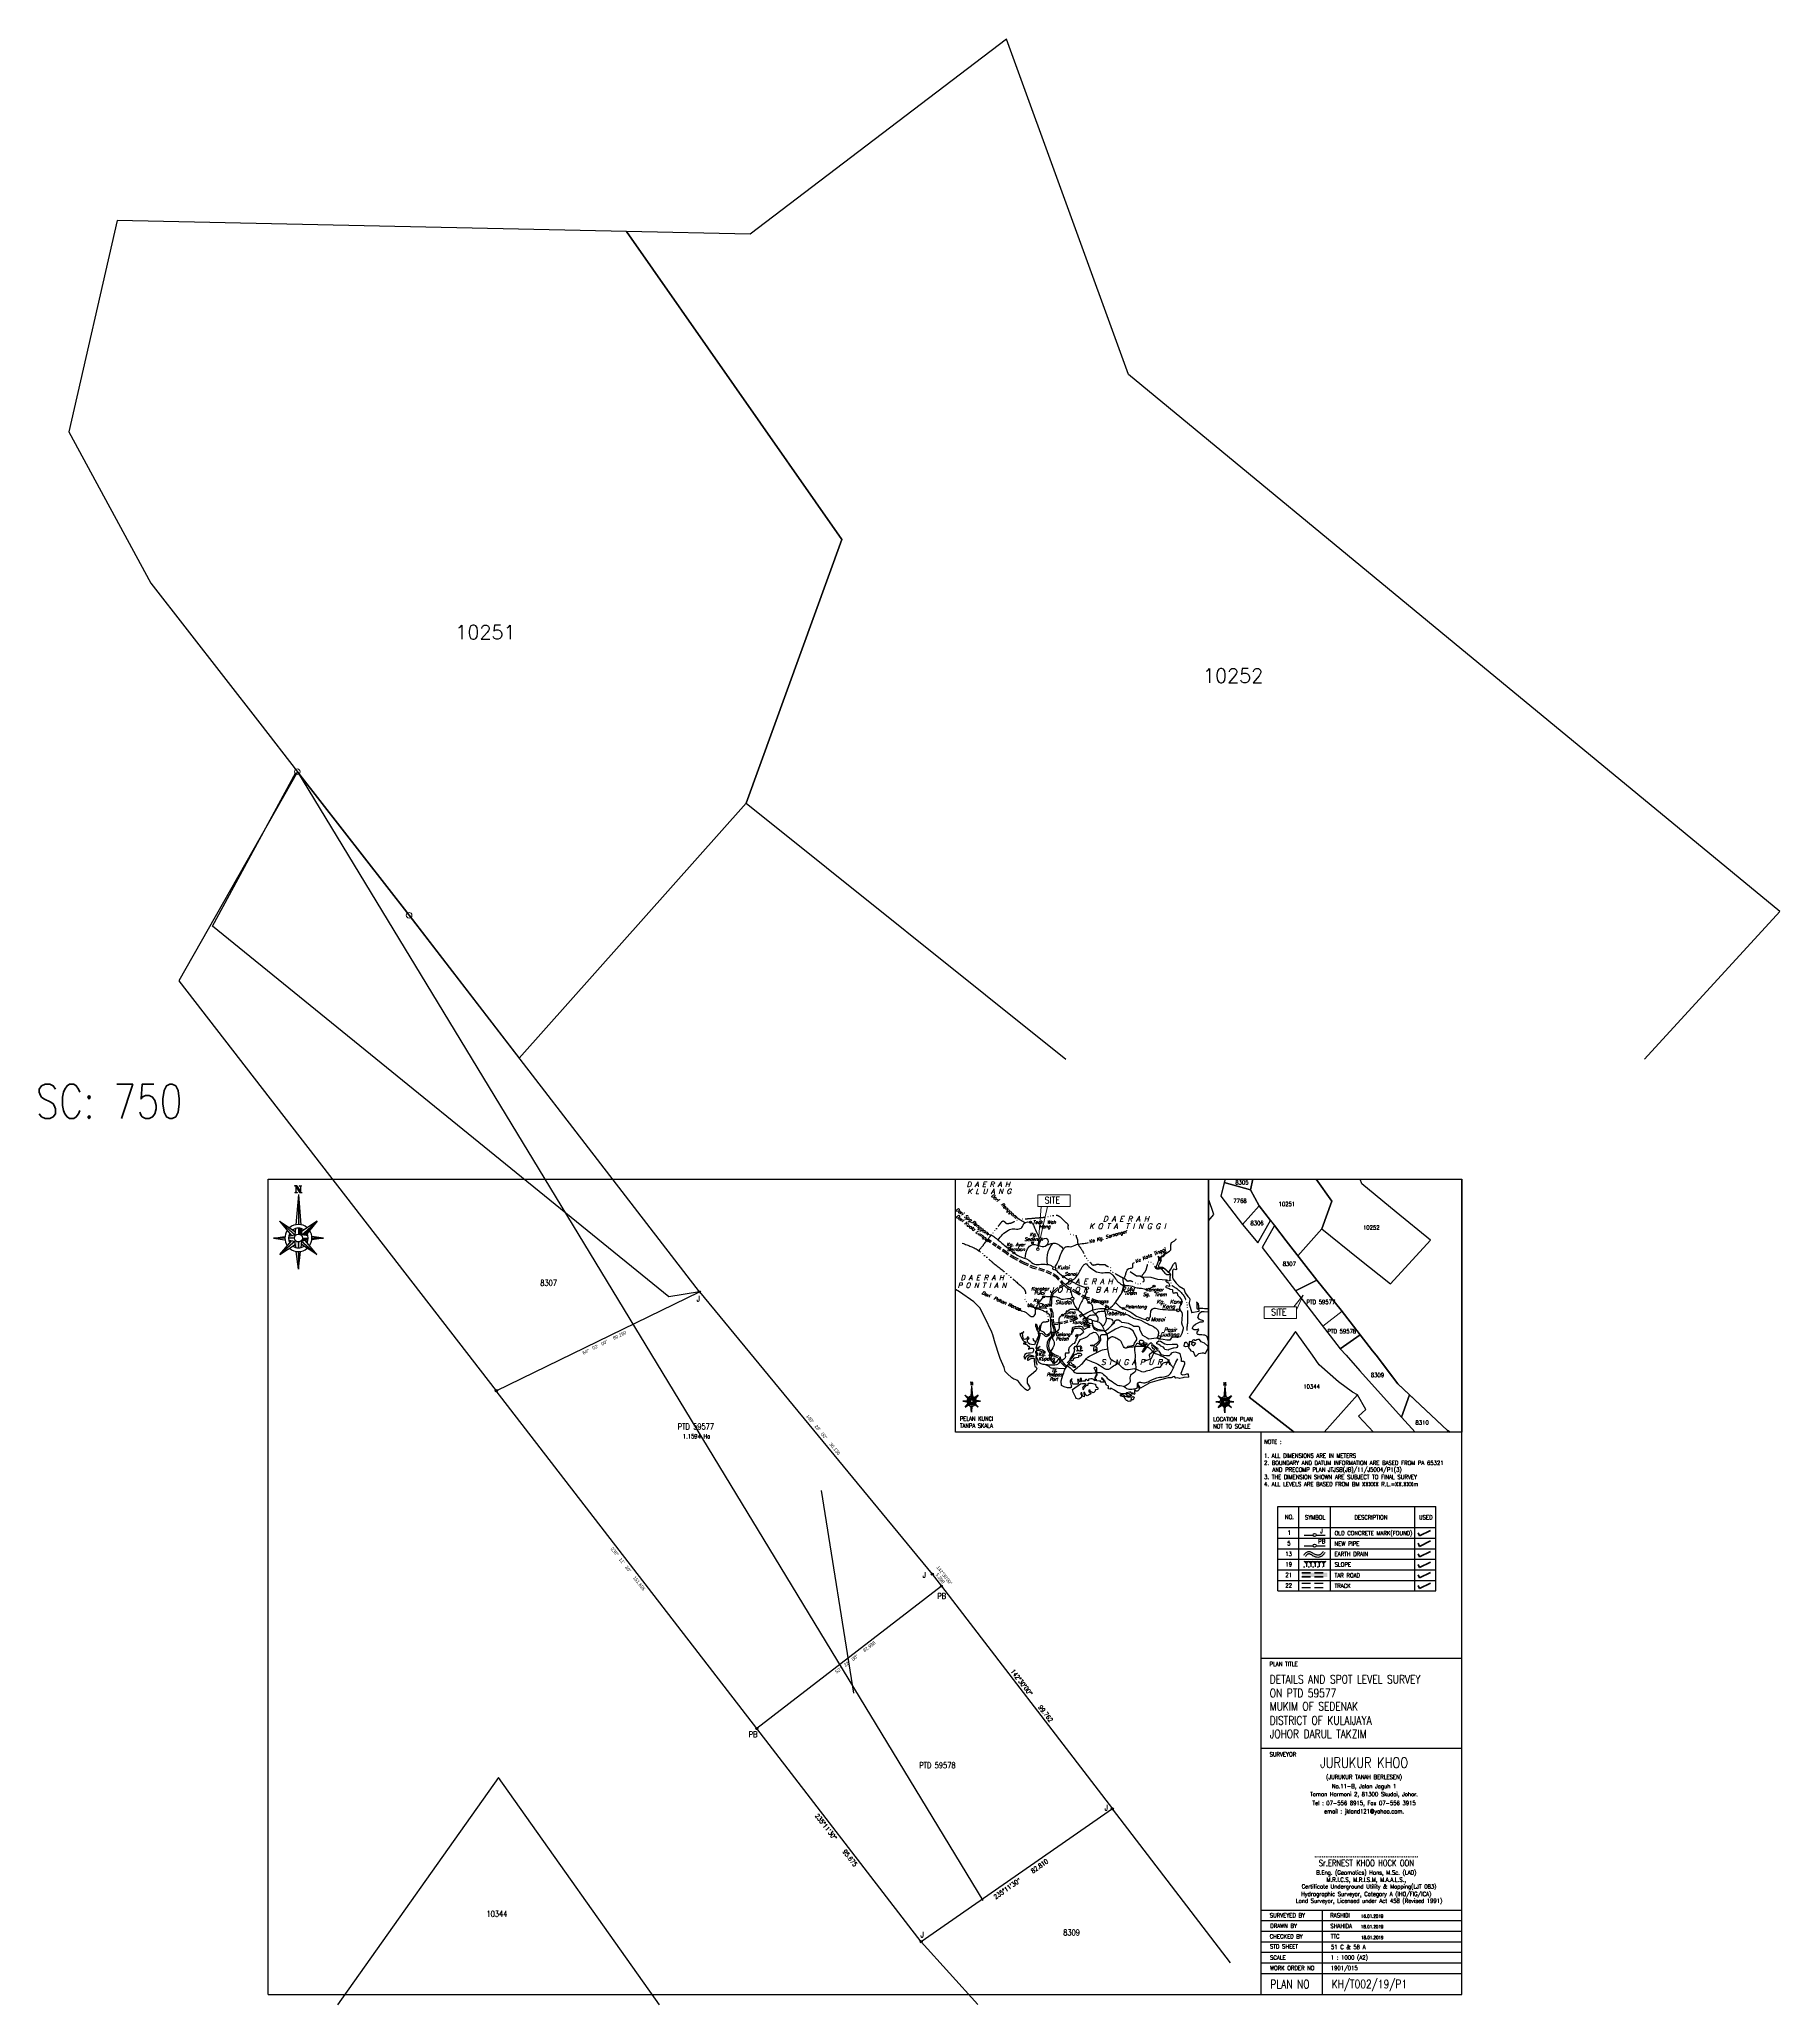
# Model space of a CAD drawing. Header units: metres. Extents: x -18206 to -14962, y -33140 to -31299.
# Drawn here: x -16732 to -16114, y -32187 to -31488 of the extents above; entities that cross this region are included whole.
import ezdxf
from ezdxf.enums import TextEntityAlignment as Align

# ---------------------------------------------------------------- set-up
doc = ezdxf.new("R2010")
doc.units = ezdxf.units.M
doc.header["$LTSCALE"] = 6
doc.header["$MEASUREMENT"] = 0
for name, pattern in [('ACAD_ISO06W100', [36, 24, -3, 0, -3, 0, -3, 0, -3]), ('DASHDOT', [1, 0.5, -0.25, 0, -0.25]), ('DASHED', [0.75, 0.5, -0.25]), ('DOT', [0.25, 0, -0.25]), ('HIDDEN', [0.375, 0.25, -0.125])]:
    doc.linetypes.add(name, pattern=pattern)
for name, color, linetype in [('BED', 3, 'Continuous'), ('EDIT', 1, 'Continuous'), ('Frame', 7, 'Continuous'), ('IL', 150, 'Continuous'), ('JLN', 1, 'HIDDEN'), ('LOT', 7, 'Continuous'), ('LOT_NO_Johor', 7, 'Continuous'), ('NORTH', 7, 'Continuous'), ('PELAN KUNCI', 7, 'Continuous'), ('ROAD', 30, 'Continuous'), ('SEM', 5, 'DASHDOT')]:
    doc.layers.add(name, color=color, linetype=linetype)
doc.styles.add('ARIAL', font='Arial.ttf', dxfattribs={"width": 0.78})
doc.styles.add('ROMANS', font='romans', dxfattribs={"width": 0.785})
doc.styles.get("Standard").update_dxf_attribs({"font": 'simplex.shx', "width": 0.8})
doc.styles.add('style3', font='italic.shx')
doc.styles.add('style6', font='italic.shx')

# ---------------------------------------------------------------- blocks, each defined once
blk = doc.blocks.new('A$C1A474343')
at = {"layer": 'EDIT', "linetype": 'ByBlock'}
h = blk.add_hatch(color=7, dxfattribs=at)
edge = h.paths.add_edge_path()
edge.add_arc((271.07, 274.53), 0.36, 0, 360)
h = blk.add_hatch(color=7, dxfattribs=at)
edge = h.paths.add_edge_path()
edge.add_arc((271.75, 267.24), 0.36, 0, 360)
h = blk.add_hatch(color=7, dxfattribs=at)
edge = h.paths.add_edge_path()
edge.add_arc((265.13, 263.68), 0.36, 0, 360)
h = blk.add_hatch(color=7, dxfattribs=at)
edge = h.paths.add_edge_path()
edge.add_arc((282.77, 255.19), 0.36, 0, 360)
h = blk.add_hatch(color=7, dxfattribs=at)
edge = h.paths.add_edge_path()
edge.add_arc((304.24, 252.09), 0.36, 0, 360)
h = blk.add_hatch(color=7, dxfattribs=at)
edge = h.paths.add_edge_path()
edge.add_arc((314.93, 251.81), 0.36, 0, 360)
h = blk.add_hatch(color=7, dxfattribs=at)
edge = h.paths.add_edge_path()
edge.add_arc((275.71, 248), 0.36, 0, 360)
h = blk.add_hatch(color=7, dxfattribs=at)
edge = h.paths.add_edge_path()
edge.add_arc((291.77, 246.06), 0.36, 0, 360)
h = blk.add_hatch(color=7, dxfattribs=at)
edge = h.paths.add_edge_path()
edge.add_arc((272.99, 243.96), 0.36, 0, 360)
h = blk.add_hatch(color=7, dxfattribs=at)
edge = h.paths.add_edge_path()
edge.add_arc((282.41, 241.54), 0.36, 0, 360)
h = blk.add_hatch(color=7, dxfattribs=at)
edge = h.paths.add_edge_path()
edge.add_arc((291.1, 240.31), 0.36, 0, 360)
h = blk.add_hatch(color=7, dxfattribs=at)
edge = h.paths.add_edge_path()
edge.add_arc((304.02, 243.9), 0.36, 0, 360)
h = blk.add_hatch(color=7, dxfattribs=at)
edge = h.paths.add_edge_path()
edge.add_arc((278.36, 235.34), 0.36, 0, 360)
h = blk.add_hatch(color=7, dxfattribs=at)
edge = h.paths.add_edge_path()
edge.add_arc((279.3, 224.62), 0.36, 0, 360)
at = {"layer": 'Frame'}
h = blk.add_hatch(color=256, dxfattribs=at)
edge = h.paths.add_edge_path()
edge.add_line((12.05, 285.11), (11.19, 285.11))
edge.add_line((11.19, 285.11), (9.86, 287.21))
edge.add_ellipse((9.35, 286.78), major_axis=(-0.491, 0.453), ratio=1, start_angle=262.3816, end_angle=312.7034)
edge.add_line((9.35, 287.45), (10.2, 287.45))
edge.add_line((10.2, 287.45), (11.54, 285.35))
edge.add_ellipse((12.05, 285.78), major_axis=(-0.491, 0.453), ratio=1, start_angle=82.3816, end_angle=132.7034)
h = blk.add_hatch(color=256, dxfattribs=at)
edge = h.paths.add_edge_path()
edge.add_ellipse((10.98, 286.95), major_axis=(-0.368, 0.34), ratio=1, start_angle=244.75204, end_angle=312.7034, ccw=False)
edge.add_ellipse((11.91, 286.95), major_axis=(-0.368, 0.34), ratio=1, start_angle=-47.2966, end_angle=20.65476, ccw=False)
edge.add_line((11.91, 287.45), (10.98, 287.45))
h = blk.add_hatch(color=256, dxfattribs=at)
edge = h.paths.add_edge_path()
edge.add_ellipse((10.41, 285.61), major_axis=(-0.368, 0.34), ratio=1, start_angle=64.75204, end_angle=132.7034, ccw=False)
edge.add_ellipse((9.48, 285.61), major_axis=(-0.368, 0.34), ratio=1, start_angle=132.7034, end_angle=200.65476, ccw=False)
edge.add_line((9.48, 285.11), (10.41, 285.11))
h = blk.add_hatch(color=256, dxfattribs=at)
edge = h.paths.add_edge_path()
edge.add_line((10.75, 284.44), (10.75, 273.75))
edge.add_ellipse((10.75, 268.94), major_axis=(-3.38, 3.42), ratio=1, start_angle=304.52372, end_angle=315.32391, ccw=False)
edge.add_line((11.65, 273.67), (10.75, 284.44))
h = blk.add_hatch(color=256, dxfattribs=at)
h.paths.add_polyline_path([(17.29, 263.03), (12, 267.81), (11.85, 266.63)])
edge = h.paths.add_edge_path()
edge.add_ellipse((10.75, 268.94), major_axis=(-3.38, 3.42), ratio=1, start_angle=125.80306, end_angle=135.32391, ccw=False)
edge.add_line((9.95, 264.19), (10.75, 257.89))
edge.add_line((10.75, 257.89), (10.75, 264.12))
edge = h.paths.add_edge_path()
edge.add_ellipse((10.75, 268.94), major_axis=(-0.988, 0.999), ratio=1, start_angle=87.32136, end_angle=135.2258, ccw=False)
edge.add_line((9.7, 268), (9.49, 267.81))
edge.add_line((9.49, 267.81), (9.78, 265.57))
edge.add_ellipse((10.75, 268.94), major_axis=(-2.47, 2.49), ratio=1, start_angle=119.26563, end_angle=135.32391)
edge.add_line((10.75, 265.43), (10.75, 267.53))
h.paths.add_polyline_path([(4.2, 263.03), (9.49, 267.81), (8.27, 267.99)])
edge = h.paths.add_edge_path()
edge.add_line((1.87, 268.94), (5.93, 268.94))
edge.add_ellipse((10.75, 268.94), major_axis=(-3.38, 3.42), ratio=1, start_angle=38.38379, end_angle=45.32391, ccw=False)
edge.add_line((5.97, 269.52), (1.87, 268.94))
edge = h.paths.add_edge_path()
edge.add_ellipse((10.75, 268.94), major_axis=(-0.988, 0.999), ratio=1, start_angle=3.33991, end_angle=45.32391, ccw=False)
edge.add_line((9.7, 269.88), (9.54, 270.03))
edge.add_line((9.54, 270.03), (7.32, 269.71))
edge.add_ellipse((10.75, 268.94), major_axis=(-2.47, 2.49), ratio=1, start_angle=32.57339, end_angle=45.32391)
edge.add_line((7.24, 268.94), (9.34, 268.94))
h.paths.add_polyline_path([(4.08, 274.95), (9.54, 270.03), (9.64, 271.26)])
for points in [[(17.41, 274.95), (11.95, 270.03), (13.22, 269.85)], [(342.48, 212.87), (340.54, 211.12), (340.99, 211.05)]]:
    blk.add_hatch(color=256, dxfattribs=at).paths.add_polyline_path(points)
h = blk.add_hatch(color=256, dxfattribs=at)
edge = h.paths.add_edge_path()
edge.add_ellipse((10.75, 268.94), major_axis=(-2.47, 2.49), ratio=1, start_angle=-61.52586, end_angle=-44.67609)
edge.add_line((10.75, 272.44), (10.75, 270.34))
edge.add_ellipse((10.75, 268.94), major_axis=(-0.988, 0.999), ratio=1, start_angle=267.43933, end_angle=315.42201, ccw=False)
edge.add_line((11.79, 269.88), (11.95, 270.03))
edge.add_line((11.95, 270.03), (11.76, 272.29))
h = blk.add_hatch(color=256, dxfattribs=at)
edge = h.paths.add_edge_path()
edge.add_ellipse((10.75, 268.94), major_axis=(-3.38, 3.42), ratio=1, start_angle=218.05855, end_angle=225.32391, ccw=False)
edge.add_line((15.52, 268.33), (19.62, 268.94))
edge.add_line((19.62, 268.94), (15.56, 268.94))
edge = h.paths.add_edge_path()
edge.add_ellipse((10.75, 268.94), major_axis=(-0.988, 0.999), ratio=1, start_angle=183.19501, end_angle=225.32391, ccw=False)
edge.add_line((11.79, 267.99), (12, 267.81))
edge.add_line((12, 267.81), (14.16, 268.13))
edge.add_ellipse((10.75, 268.94), major_axis=(-2.47, 2.49), ratio=1, start_angle=211.95827, end_angle=225.32391)
edge.add_line((14.25, 268.94), (12.15, 268.94))
h = blk.add_hatch(color=256, dxfattribs=at)
edge = h.paths.add_edge_path()
edge.add_line((340.63, 216.67), (340.32, 216.67))
edge.add_line((340.32, 216.67), (339.85, 217.41))
edge.add_ellipse((339.67, 217.26), major_axis=(-0.175, 0.161), ratio=1, start_angle=262.3816, end_angle=312.7034)
edge.add_line((339.67, 217.5), (339.97, 217.5))
edge.add_line((339.97, 217.5), (340.44, 216.75))
edge.add_ellipse((340.63, 216.9), major_axis=(-0.175, 0.161), ratio=1, start_angle=82.3816, end_angle=132.7034)
h = blk.add_hatch(color=256, dxfattribs=at)
edge = h.paths.add_edge_path()
edge.add_ellipse((340.04, 216.84), major_axis=(-0.131, 0.121), ratio=1, start_angle=64.75204, end_angle=132.7034, ccw=False)
edge.add_ellipse((339.71, 216.84), major_axis=(-0.131, 0.121), ratio=1, start_angle=132.7034, end_angle=200.65476, ccw=False)
edge.add_line((339.71, 216.67), (340.04, 216.67))
h = blk.add_hatch(color=256, dxfattribs=at)
edge = h.paths.add_edge_path()
edge.add_ellipse((340.25, 217.32), major_axis=(-0.131, 0.121), ratio=1, start_angle=244.75204, end_angle=312.7034, ccw=False)
edge.add_ellipse((340.58, 217.32), major_axis=(-0.131, 0.121), ratio=1, start_angle=-47.2966, end_angle=20.65476, ccw=False)
edge.add_line((340.58, 217.5), (340.25, 217.5))
h = blk.add_hatch(color=256, dxfattribs=at)
h.paths.add_polyline_path([(342.44, 208.63), (340.56, 210.33), (340.5, 209.91)])
edge = h.paths.add_edge_path()
edge.add_ellipse((340.11, 210.73), major_axis=(-1.2, 1.22), ratio=1, start_angle=125.80306, end_angle=135.32391, ccw=False)
edge.add_line((339.83, 209.04), (340.11, 206.8))
edge.add_line((340.11, 206.8), (340.11, 209.02))
edge = h.paths.add_edge_path()
edge.add_ellipse((340.11, 210.73), major_axis=(-0.351, 0.355), ratio=1, start_angle=87.32136, end_angle=135.2258, ccw=False)
edge.add_line((339.74, 210.4), (339.67, 210.33))
edge.add_line((339.67, 210.33), (339.77, 209.53))
edge.add_ellipse((340.11, 210.73), major_axis=(-0.877, 0.887), ratio=1, start_angle=119.26563, end_angle=135.32391)
edge.add_line((340.11, 209.48), (340.11, 210.23))
h.paths.add_polyline_path([(337.78, 208.63), (339.67, 210.33), (339.23, 210.39)])
edge = h.paths.add_edge_path()
edge.add_line((336.95, 210.73), (338.4, 210.73))
edge.add_ellipse((340.11, 210.73), major_axis=(-1.2, 1.22), ratio=1, start_angle=38.38379, end_angle=45.32391, ccw=False)
edge.add_line((338.41, 210.94), (336.95, 210.73))
edge = h.paths.add_edge_path()
edge.add_ellipse((340.11, 210.73), major_axis=(-0.351, 0.355), ratio=1, start_angle=3.33991, end_angle=45.32391, ccw=False)
edge.add_line((339.74, 211.07), (339.68, 211.12))
edge.add_line((339.68, 211.12), (338.89, 211.01))
edge.add_ellipse((340.11, 210.73), major_axis=(-0.877, 0.887), ratio=1, start_angle=32.57339, end_angle=45.32391)
edge.add_line((338.86, 210.73), (339.61, 210.73))
h.paths.add_polyline_path([(337.74, 212.87), (339.68, 211.12), (339.72, 211.56)])
h = blk.add_hatch(color=256, dxfattribs=at)
edge = h.paths.add_edge_path()
edge.add_line((340.11, 216.25), (340.11, 212.44))
edge.add_ellipse((340.11, 210.73), major_axis=(-1.2, 1.22), ratio=1, start_angle=304.52372, end_angle=315.32391, ccw=False)
edge.add_line((340.43, 212.41), (340.11, 216.25))
h = blk.add_hatch(color=256, dxfattribs=at)
edge = h.paths.add_edge_path()
edge.add_ellipse((340.11, 210.73), major_axis=(-0.877, 0.887), ratio=1, start_angle=-61.52586, end_angle=-44.67609)
edge.add_line((340.11, 211.98), (340.11, 211.23))
edge.add_ellipse((340.11, 210.73), major_axis=(-0.351, 0.355), ratio=1, start_angle=267.43933, end_angle=315.42201, ccw=False)
edge.add_line((340.48, 211.07), (340.54, 211.12))
edge.add_line((340.54, 211.12), (340.47, 211.93))
h = blk.add_hatch(color=256, dxfattribs=at)
edge = h.paths.add_edge_path()
edge.add_ellipse((340.11, 210.73), major_axis=(-1.2, 1.22), ratio=1, start_angle=218.05855, end_angle=225.32391, ccw=False)
edge.add_line((341.81, 210.51), (343.27, 210.73))
edge.add_line((343.27, 210.73), (341.82, 210.73))
edge = h.paths.add_edge_path()
edge.add_ellipse((340.11, 210.73), major_axis=(-0.351, 0.355), ratio=1, start_angle=183.19501, end_angle=225.32391, ccw=False)
edge.add_line((340.48, 210.4), (340.56, 210.33))
edge.add_line((340.56, 210.33), (341.33, 210.44))
edge.add_ellipse((340.11, 210.73), major_axis=(-0.877, 0.887), ratio=1, start_angle=211.95827, end_angle=225.32391)
edge.add_line((341.36, 210.73), (340.61, 210.73))
at = {"layer": 'NORTH'}
h = blk.add_hatch(color=7, dxfattribs=at)
edge = h.paths.add_edge_path()
edge.add_line((250.63, 216.87), (250.33, 216.87))
edge.add_line((250.33, 216.87), (249.85, 217.62))
edge.add_ellipse((249.67, 217.47), major_axis=(-0.175, 0.161), ratio=1, start_angle=262.3816, end_angle=312.7034)
edge.add_line((249.67, 217.7), (249.97, 217.7))
edge.add_line((249.97, 217.7), (250.45, 216.96))
edge.add_ellipse((250.63, 217.11), major_axis=(-0.175, 0.161), ratio=1, start_angle=82.3816, end_angle=132.7034)
h = blk.add_hatch(color=7, dxfattribs=at)
edge = h.paths.add_edge_path()
edge.add_ellipse((250.05, 217.05), major_axis=(-0.131, 0.121), ratio=1, start_angle=64.75204, end_angle=132.7034, ccw=False)
edge.add_ellipse((249.72, 217.05), major_axis=(-0.131, 0.121), ratio=1, start_angle=132.7034, end_angle=200.65476, ccw=False)
edge.add_line((249.72, 216.87), (250.05, 216.87))
h = blk.add_hatch(color=7, dxfattribs=at)
edge = h.paths.add_edge_path()
edge.add_ellipse((250.25, 217.53), major_axis=(-0.131, 0.121), ratio=1, start_angle=244.75204, end_angle=312.7034, ccw=False)
edge.add_ellipse((250.58, 217.53), major_axis=(-0.131, 0.121), ratio=1, start_angle=-47.2966, end_angle=20.65476, ccw=False)
edge.add_line((250.58, 217.7), (250.25, 217.7))
h = blk.add_hatch(color=7, dxfattribs=at)
h.paths.add_polyline_path([(252.44, 208.83), (250.56, 210.53), (250.51, 210.12)])
edge = h.paths.add_edge_path()
edge.add_ellipse((250.11, 210.93), major_axis=(-1.2, 1.22), ratio=1, start_angle=125.80306, end_angle=135.32391, ccw=False)
edge.add_line((249.83, 209.25), (250.11, 207.01))
edge.add_line((250.11, 207.01), (250.11, 209.22))
edge = h.paths.add_edge_path()
edge.add_ellipse((250.12, 210.93), major_axis=(-0.351, 0.355), ratio=1, start_angle=87.32136, end_angle=135.2258, ccw=False)
edge.add_line((249.74, 210.6), (249.67, 210.53))
edge.add_line((249.67, 210.53), (249.77, 209.74))
edge.add_ellipse((250.11, 210.93), major_axis=(-0.877, 0.887), ratio=1, start_angle=119.26563, end_angle=135.32391)
edge.add_line((250.11, 209.69), (250.11, 210.44))
h.paths.add_polyline_path([(247.79, 208.83), (249.67, 210.53), (249.23, 210.6)])
edge = h.paths.add_edge_path()
edge.add_line((246.96, 210.93), (248.4, 210.93))
edge.add_ellipse((250.11, 210.93), major_axis=(-1.2, 1.22), ratio=1, start_angle=38.38379, end_angle=45.32391, ccw=False)
edge.add_line((248.41, 211.14), (246.96, 210.93))
edge = h.paths.add_edge_path()
edge.add_ellipse((250.12, 210.93), major_axis=(-0.351, 0.355), ratio=1, start_angle=3.33991, end_angle=45.32391, ccw=False)
edge.add_line((249.74, 211.27), (249.69, 211.32))
edge.add_line((249.69, 211.32), (248.9, 211.21))
edge.add_ellipse((250.11, 210.93), major_axis=(-0.877, 0.887), ratio=1, start_angle=32.57339, end_angle=45.32391)
edge.add_line((248.87, 210.93), (249.62, 210.93))
h.paths.add_polyline_path([(247.74, 213.07), (249.69, 211.32), (249.72, 211.76)])
h = blk.add_hatch(color=7, dxfattribs=at)
edge = h.paths.add_edge_path()
edge.add_line((250.11, 216.45), (250.11, 212.65))
edge.add_ellipse((250.11, 210.93), major_axis=(-1.2, 1.22), ratio=1, start_angle=304.52372, end_angle=315.32391, ccw=False)
edge.add_line((250.44, 212.62), (250.11, 216.45))
h = blk.add_hatch(color=7, dxfattribs=at)
edge = h.paths.add_edge_path()
edge.add_ellipse((250.11, 210.93), major_axis=(-0.877, 0.887), ratio=1, start_angle=-61.52586, end_angle=-44.67609)
edge.add_line((250.11, 212.18), (250.11, 211.43))
edge.add_ellipse((250.12, 210.93), major_axis=(-0.351, 0.355), ratio=1, start_angle=267.43933, end_angle=315.42201, ccw=False)
edge.add_line((250.49, 211.27), (250.54, 211.32))
edge.add_line((250.54, 211.32), (250.48, 212.13))
h = blk.add_hatch(color=7, dxfattribs=at)
edge = h.paths.add_edge_path()
edge.add_ellipse((250.11, 210.93), major_axis=(-1.2, 1.22), ratio=1, start_angle=218.05855, end_angle=225.32391, ccw=False)
edge.add_line((251.81, 210.72), (253.27, 210.93))
edge.add_line((253.27, 210.93), (251.83, 210.93))
edge = h.paths.add_edge_path()
edge.add_ellipse((250.12, 210.93), major_axis=(-0.351, 0.355), ratio=1, start_angle=183.19501, end_angle=225.32391, ccw=False)
edge.add_line((250.49, 210.6), (250.56, 210.53))
edge.add_line((250.56, 210.53), (251.33, 210.65))
edge.add_ellipse((250.11, 210.93), major_axis=(-0.877, 0.887), ratio=1, start_angle=211.95827, end_angle=225.32391)
edge.add_line((251.36, 210.93), (250.61, 210.93))
blk.add_hatch(color=7, dxfattribs=at).paths.add_polyline_path([(252.48, 213.07), (250.54, 211.32), (250.99, 211.26)])
at = {"layer": 'ROAD'}
blk.add_hatch(color=51, dxfattribs=at).paths.add_polyline_path([(367.54, 149.95), (376.53, 149.95), (376.53, 148.45), (367.54, 148.45)])
at = {"lineweight": 13}
for p, q in [((273.64, 264.98), (277.12, 280.14)), ((274.8, 280.14), (273.64, 264.98)), ((364.64, 244.48), (367.99, 248.63)), ((365.66, 243.38), (367.99, 248.63))]:
    blk.add_line(p, q, dxfattribs=at)
at = {"color": 1, "lineweight": 13}
for p, q in [((365.22, 250.21), (372.81, 253.91)), ((372.81, 253.91), (381.52, 243.35)), ((374.96, 237.57), (365.22, 250.21)), ((381.87, 242.9), (374.96, 237.57))]:
    blk.add_line(p, q, dxfattribs=at)
at = {"lineweight": 13}
for points in [[(273.62, 280.14), (285.12, 280.14), (285.12, 284.3), (273.62, 284.3)], [(354.15, 240.32), (365.66, 240.32), (365.66, 244.48), (354.15, 244.48)]]:
    blk.add_lwpolyline(points, close=True, dxfattribs=at)
at = {"color": 1, "lineweight": 13}
blk.add_circle((273.64, 264.98), 0.441, dxfattribs=at)
at = {"layer": 'EDIT', "color": 7, "linetype": 'ByBlock'}
for centre, radius in [((271.07, 274.53), 0.36), ((271.76, 267.24), 0.36), ((265.13, 263.69), 0.36), ((279.47, 258.16), 0.54), ((282.78, 255.2), 0.36), ((304.24, 252.09), 0.36), ((314.94, 251.81), 0.36), ((275.71, 248.01), 0.36), ((285.92, 247.4), 0.54), ((291.78, 246.06), 0.36), ((272.99, 243.96), 0.36), ((282.41, 241.54), 0.36), ((291.1, 240.32), 0.36), ((298.26, 243.86), 0.54), ((304.02, 243.91), 0.36), ((312.67, 240.09), 0.54), ((323.52, 243.27), 0.54), ((278.36, 235.34), 0.36), ((316.79, 233.78), 0.54), ((279.3, 224.63), 0.36)]:
    blk.add_circle(centre, radius, dxfattribs=at)
at = {"layer": 'Frame'}
for p, q in [((0, 289.91), (424.33, 289.91)), ((0, 0), (0, 289.91)), ((10.2, 287.45), (9.35, 287.45)), ((9.86, 287.21), (11.19, 285.11)), ((9.95, 285.42), (9.95, 287.07)), ((10.2, 287.45), (11.54, 285.35)), ((10.98, 287.45), (11.91, 287.45)), ((11.44, 287.14), (11.44, 285.5)), ((244.33, 199.91), (244.33, 289.91)), ((424.33, 0), (424.33, 289.91)), ((9.48, 285.11), (10.41, 285.11)), ((10.75, 284.44), (9.84, 273.67)), ((10.75, 284.44), (11.65, 273.67)), ((10.75, 284.44), (10.75, 273.75)), ((11.19, 285.11), (12.05, 285.11)), ((4.08, 274.95), (9.64, 271.26)), ((4.08, 274.95), (8.28, 269.85)), ((9.7, 269.88), (4.08, 274.95)), ((11.79, 269.88), (17.41, 274.95)), ((17.41, 274.95), (11.85, 271.26)), ((17.41, 274.95), (13.22, 269.85)), ((1.87, 268.94), (5.97, 269.52)), ((1.87, 268.94), (5.97, 268.33)), ((5.93, 268.94), (1.87, 268.94)), ((9.7, 268), (4.2, 263.03)), ((4.2, 263.03), (8.27, 267.99)), ((4.2, 263.03), (9.64, 266.63)), ((9.34, 268.94), (7.24, 268.94)), ((7.32, 269.71), (9.54, 270.03)), ((7.33, 268.13), (9.49, 267.81)), ((9.78, 265.57), (9.49, 267.81)), ((9.73, 272.29), (9.54, 270.03)), ((10.75, 272.44), (10.75, 270.34)), ((10.75, 267.53), (10.75, 265.43)), ((11.72, 265.57), (12, 267.81)), ((11.76, 272.29), (11.95, 270.03)), ((11.79, 267.99), (17.29, 263.03)), ((17.29, 263.03), (11.85, 266.63)), ((14.17, 269.71), (11.95, 270.03)), ((14.16, 268.13), (12, 267.81)), ((12.15, 268.94), (14.25, 268.94)), ((17.29, 263.03), (13.22, 267.99)), ((19.62, 268.94), (15.52, 269.52)), ((19.62, 268.94), (15.52, 268.33)), ((15.56, 268.94), (19.62, 268.94)), ((19.63, 268.94), (15.56, 268.94)), ((10.75, 257.89), (9.95, 264.19)), ((10.75, 257.89), (11.54, 264.19)), ((10.75, 264.12), (10.75, 257.89)), ((339.97, 217.5), (339.67, 217.5)), ((339.71, 216.67), (340.04, 216.67)), ((339.85, 217.41), (340.32, 216.67)), ((339.88, 216.78), (339.88, 217.37)), ((339.97, 217.5), (340.44, 216.75)), ((340.25, 217.5), (340.58, 217.5)), ((340.32, 216.67), (340.63, 216.67)), ((340.41, 217.39), (340.41, 216.81)), ((336.95, 210.73), (338.41, 210.94)), ((338.4, 210.73), (336.95, 210.73)), ((336.95, 210.73), (338.41, 210.51)), ((337.74, 212.87), (339.72, 211.56)), ((337.74, 212.87), (339.23, 211.05)), ((339.74, 211.07), (337.74, 212.87)), ((339.74, 210.4), (337.78, 208.63)), ((337.78, 208.63), (339.23, 210.39)), ((337.78, 208.63), (339.72, 209.91)), ((339.61, 210.73), (338.86, 210.73)), ((338.89, 211.01), (339.68, 211.12)), ((338.9, 210.44), (339.67, 210.33)), ((339.77, 209.53), (339.67, 210.33)), ((339.75, 211.93), (339.68, 211.12)), ((340.11, 216.25), (339.79, 212.41)), ((340.11, 216.25), (340.43, 212.41)), ((340.11, 216.25), (340.11, 212.44)), ((340.11, 211.98), (340.11, 211.23)), ((340.11, 210.23), (340.11, 209.48)), ((340.46, 209.53), (340.56, 210.33)), ((340.47, 211.93), (340.54, 211.12)), ((340.48, 211.07), (342.48, 212.87)), ((340.48, 210.4), (342.44, 208.63)), ((342.48, 212.87), (340.5, 211.56)), ((342.44, 208.63), (340.5, 209.91)), ((341.33, 211.01), (340.54, 211.12)), ((341.33, 210.44), (340.56, 210.33)), ((340.61, 210.73), (341.36, 210.73)), ((342.48, 212.87), (340.99, 211.05)), ((342.44, 208.63), (340.99, 210.39)), ((343.27, 210.73), (341.81, 210.94)), ((343.27, 210.73), (341.81, 210.51)), ((341.82, 210.73), (343.27, 210.73)), ((343.27, 210.73), (341.82, 210.73)), ((340.11, 206.8), (339.83, 209.04)), ((340.11, 206.8), (340.39, 209.04)), ((340.11, 209.02), (340.11, 206.8)), ((353.08, 0), (353.08, 199.91)), ((353.08, 119.51), (424.33, 119.51)), ((353.08, 87.62), (424.33, 87.62)), ((353.08, 30), (424.33, 30)), ((374.84, 0), (374.84, 30)), ((353.08, 26.25), (424.33, 26.25)), ((353.08, 22.5), (424.33, 22.5)), ((353.08, 18.75), (424.33, 18.75)), ((353.08, 15), (424.33, 15)), ((353.08, 11.25), (424.33, 11.25)), ((353.08, 7.5), (424.33, 7.5)), ((0, 0), (424.33, 0)), ((353.08, 0), (424.33, 0))]:
    blk.add_line(p, q, dxfattribs=at)
at = {"layer": 'Frame', "linetype": 'Continuous'}
for p, q in [((358.92, 143.47), (358.92, 173.47)), ((358.92, 173.47), (415.17, 173.47)), ((366.42, 143.47), (366.42, 173.47)), ((377.67, 143.47), (377.67, 173.47)), ((407.67, 143.47), (407.67, 173.47)), ((415.17, 143.47), (415.17, 173.47)), ((358.92, 165.97), (415.17, 165.97)), ((358.92, 162.22), (415.17, 162.22)), ((368.3, 163.34), (371.49, 163.34)), ((372.61, 163.34), (375.8, 163.34)), ((358.92, 158.47), (415.17, 158.47)), ((358.92, 154.72), (415.17, 154.72)), ((368.3, 159.54), (371.49, 159.54)), ((372.61, 159.54), (375.8, 159.54)), ((358.92, 150.97), (415.17, 150.97)), ((358.92, 147.22), (415.17, 147.22)), ((358.92, 143.47), (415.17, 143.47))]:
    blk.add_line(p, q, dxfattribs=at)
at = {"layer": 'Frame', "linetype": 'Continuous', "lineweight": 50}
for p, q in [((408.84, 164.16), (409.38, 163.07)), ((409.38, 163.07), (413.22, 164.99)), ((409.38, 159.32), (413.22, 161.24)), ((408.84, 160.41), (409.38, 159.32)), ((408.84, 156.66), (409.38, 155.57)), ((409.38, 155.57), (413.22, 157.49)), ((409.38, 151.82), (413.22, 153.74)), ((408.84, 152.91), (409.38, 151.82)), ((408.84, 149.16), (409.38, 148.07)), ((409.38, 148.07), (413.22, 149.99)), ((408.84, 145.41), (409.38, 144.32)), ((409.38, 144.32), (413.22, 146.24))]:
    blk.add_line(p, q, dxfattribs=at)
at = {"layer": 'Frame', "color": 8}
for p, q in [((368.35, 153.95), (369.88, 153.95)), ((368.35, 153.95), (369.88, 153.95)), ((369.88, 153.95), (371.42, 153.95)), ((369.88, 153.95), (371.42, 153.95)), ((371.42, 153.95), (372.95, 153.95)), ((371.42, 153.95), (372.95, 153.95)), ((372.95, 153.95), (374.49, 153.95)), ((372.95, 153.95), (374.49, 153.95)), ((374.49, 153.95), (376.02, 153.95)), ((374.49, 153.95), (376.02, 153.95)), ((369.12, 153.09), (369.12, 152.05)), ((369.12, 153.09), (369.12, 152.05)), ((370.65, 153.09), (370.65, 152.05)), ((370.65, 153.09), (370.65, 152.05)), ((372.19, 153.09), (372.19, 152.05)), ((372.19, 153.09), (372.19, 152.05)), ((373.72, 153.09), (373.72, 152.05)), ((373.72, 153.09), (373.72, 152.05)), ((375.25, 153.09), (375.26, 152.05)), ((375.25, 153.09), (375.26, 152.05))]:
    blk.add_line(p, q, dxfattribs=at)
at = {"layer": 'Frame', "color": 8, "linetype": 'Continuous'}
blk.add_line((368.35, 153.95), (376.02, 153.95), dxfattribs=at)
at = {"layer": 'Frame', "color": 8, "linetype": 'DOT'}
blk.add_line((368.35, 152.05), (376.02, 152.05), dxfattribs=at)
at = {"layer": 'Frame', "linetype": 'Continuous'}
for points in [[(244.33, 289.91), (334.33, 289.91), (334.33, 199.91), (244.33, 199.91)], [(334.33, 289.91), (424.33, 289.91), (424.33, 199.91), (334.33, 199.91)], [(334.33, 289.91), (424.33, 289.91), (424.33, 199.91), (334.33, 199.91)]]:
    blk.add_lwpolyline(points, close=True, dxfattribs=at)
at = {"layer": 'Frame'}
blk.add_lwpolyline([(244.33, 289.91), (334.33, 289.91), (334.33, 199.91), (244.33, 199.91)], close=True, dxfattribs=at)
at = {"layer": 'Frame', "color": 30, "linetype": 'DASHED', "lineweight": 50}
for points in [[(367.54, 149.95), (376.53, 149.95)], [(367.54, 148.45), (376.53, 148.45)]]:
    blk.add_lwpolyline(points, dxfattribs=at)
at = {"layer": 'Frame', "color": 30, "linetype": 'DASHED'}
for points in [[(367.54, 146.2), (376.53, 146.2)], [(367.54, 144.7), (376.53, 144.7)]]:
    blk.add_lwpolyline(points, dxfattribs=at)
at = {"layer": 'Frame', "linetype": 'Continuous'}
for centre in [(372.05, 163.34), (372.05, 159.54)]:
    blk.add_circle(centre, 0.562, dxfattribs=at)
at = {"layer": 'Frame', "color": 8, "linetype": 'Continuous'}
for centre, start, end in [((367.93, 152.8), 13.94475, 69.80886), ((370.31, 152.8), 110.19114, 166.05525), ((369.46, 152.8), 13.94475, 69.80886), ((371.84, 152.8), 110.19114, 166.05525), ((370.99, 152.8), 13.94475, 69.80886), ((373.38, 152.8), 110.19114, 166.05525), ((372.53, 152.8), 13.94475, 69.80886), ((374.91, 152.8), 110.19114, 166.05525), ((374.06, 152.8), 13.94475, 69.80886), ((376.45, 152.8), 110.19114, 166.05525)]:
    blk.add_arc(centre, 1.23, start, end, dxfattribs=at)
at = {"layer": 'Frame'}
for centre, major_axis, start_param, end_param in [((9.35, 286.78), (-0.491, 0.453), 4.579423, 5.457704), ((10.98, 286.95), (-0.368, 0.34), 4.271729, 5.457704), ((11.91, 286.95), (-0.368, 0.34), -0.825481, 0.360494), ((9.48, 285.61), (-0.368, 0.34), 2.316111, 3.502086), ((10.41, 285.61), (-0.368, 0.34), 1.130136, 2.316111), ((12.05, 285.78), (-0.491, 0.453), 1.43783, 2.316111), ((10.75, 268.94), (-3.38, 3.42), -1.485442, -0.074048), ((10.75, 268.94), (-2.47, 2.49), -1.376436, -0.183054), ((10.75, 268.94), (-3.38, 3.42), 0.188339, 1.398792), ((10.75, 268.94), (-2.47, 2.49), 0.297345, 1.291665), ((10.75, 268.94), (-2.47, 2.49), 1.75872, 2.964976), ((10.75, 268.94), (-0.988, 0.999), 2.860050414950906, 9.143235722130491), ((10.75, 268.94), (-2.47, 2.49), 3.432031, 4.42635), ((10.75, 268.94), (-3.38, 3.42), 3.324904, 4.535357), ((10.75, 268.94), (-3.38, 3.42), 1.651593, 3.072102), ((339.67, 217.26), (-0.175, 0.161), 4.579423, 5.457704), ((339.71, 216.84), (-0.131, 0.121), 2.316111, 3.502086), ((340.04, 216.84), (-0.131, 0.121), 1.130136, 2.316111), ((340.25, 217.32), (-0.131, 0.121), 4.271729, 5.457704), ((340.58, 217.32), (-0.131, 0.121), -0.825481, 0.360494), ((340.63, 216.9), (-0.175, 0.161), 1.43783, 2.316111), ((340.11, 210.73), (-1.2, 1.22), 0.188339, 1.398792), ((340.11, 210.73), (-0.877, 0.887), 0.297345, 1.291665), ((340.11, 210.73), (-1.2, 1.22), -1.485442, -0.074048), ((340.11, 210.73), (-0.877, 0.887), 1.75872, 2.964976), ((340.11, 210.73), (-0.877, 0.887), -1.376436, -0.183054), ((340.11, 210.73), (-0.351, 0.355), 2.860050414950906, 9.143235722130491), ((340.11, 210.73), (-0.877, 0.887), 3.432031, 4.42635), ((340.11, 210.73), (-1.2, 1.22), 3.324904, 4.535357), ((340.11, 210.73), (-1.2, 1.22), 1.651593, 3.072102)]:
    blk.add_ellipse(centre, major_axis=major_axis, ratio=1, start_param=start_param, end_param=end_param, dxfattribs=at)
at = {"layer": 'IL'}
for points, knots in [([(368.18, 156.18), (368.29, 156.31), (368.39, 156.43), (368.67, 156.75), (368.85, 156.94), (369.2, 157.22), (369.37, 157.33), (369.65, 157.44), (369.75, 157.47), (370.04, 157.51), (370.21, 157.49), (370.54, 157.4), (370.69, 157.34), (370.98, 157.19), (371.13, 157.11), (371.48, 156.89), (371.69, 156.76), (372.05, 156.57), (372.21, 156.5), (372.53, 156.38), (372.69, 156.34), (373.17, 156.26), (373.48, 156.27), (373.88, 156.37), (374, 156.42), (374.26, 156.56), (374.4, 156.67), (374.66, 156.93), (374.8, 157.09), (375, 157.35), (375.08, 157.46), (375.16, 157.56)], [0, 0, 0, 0, 0.552041, 0.552041, 1.419844, 1.419844, 2.115539, 2.115539, 2.470862, 2.470862, 3.064372, 3.064372, 3.657882, 3.657882, 4.251392, 4.251392, 5.144076, 5.144076, 5.832379, 5.832379, 6.520682, 6.520682, 7.897288, 7.897288, 8.567895, 8.567895, 9.428365, 9.428365, 10.288834, 10.288834, 10.790578, 10.790578, 10.790578, 10.790578]), ([(368.76, 155.7), (368.86, 155.82), (368.96, 155.95), (369.22, 156.24), (369.37, 156.4), (369.63, 156.61), (369.74, 156.67), (369.87, 156.72), (369.91, 156.74), (370.02, 156.75), (370.09, 156.74), (370.28, 156.69), (370.39, 156.65), (370.63, 156.53), (370.76, 156.45), (371.1, 156.24), (371.33, 156.1), (371.75, 155.88), (371.93, 155.8), (372.31, 155.67), (372.5, 155.62), (373.08, 155.51), (373.47, 155.51), (374.05, 155.64), (374.26, 155.71), (374.65, 155.92), (374.83, 156.05), (375.15, 156.35), (375.3, 156.52), (375.55, 156.83), (375.65, 156.97), (375.76, 157.11)], [0, 0, 0, 0, 0.549039, 0.549039, 1.417824, 1.417824, 2.114094, 2.114094, 2.469121, 2.469121, 3.070291, 3.070291, 3.67146, 3.67146, 4.27263, 4.27263, 5.17819, 5.17819, 5.829956, 5.829956, 6.481721, 6.481721, 7.785252, 7.785252, 8.537569, 8.537569, 9.324893, 9.324893, 10.112216, 10.112216, 10.790578, 10.790578, 10.790578, 10.790578])]:
    blk.add_open_spline(points, degree=3, knots=knots, dxfattribs=at)
at = {"layer": 'JLN', "color": 7, "linetype": 'ByBlock'}
blk.add_line((285.38, 253.7), (283.72, 252.54), dxfattribs=at)
for points in [[(259.56, 268.22), (261.12, 270.18), (263.21, 271.75), (264.91, 272.26), (267.06, 272.16), (268.19, 273.04), (268.72, 274.06), (271.5, 274.29), (272.18, 273.25), (274.59, 267.89)], [(269.17, 261.69), (269.91, 265.06), (271.76, 266.67), (275.14, 265.98), (277.13, 266.75), (277.13, 268.52), (274.59, 267.89), (273.93, 266.27)], [(278.93, 267.15), (277.2, 263.98), (276.93, 259.55)], [(276.87, 266.44), (279.77, 267.17), (282.75, 265.03)], [(285.38, 253.7), (287.02, 254.8), (288.39, 256.72), (289.3, 258.43), (289.93, 259.35), (290.81, 259.84)], [(290.81, 259.84), (295.13, 256.78), (297.51, 256.66), (299, 256.66), (299.96, 256.07), (301.25, 254.43), (302.64, 252.97), (304.18, 252.11), (306.56, 251.99), (308.9, 251.23), (310.49, 251.11), (312.3, 250.76), (314.94, 251.81)], [(293.18, 243.43), (292.92, 245.19), (291.42, 246.33), (290.93, 247.42), (290.41, 248.53)], [(272.99, 243.96), (275.17, 243.29), (276.43, 242.66), (277.54, 241.86), (277.93, 241.15), (278.12, 239.07), (278.32, 235.99), (278.7, 233.56), (279.46, 231.83), (278.63, 229.33), (277.92, 227.93), (277.97, 226.11), (279.24, 224.64), (281.55, 226.42)], [(278.36, 235.33), (281.22, 236.49), (281.39, 237.61), (281.26, 239.12), (281.34, 240.56), (282.84, 241.81), (284.23, 242.99), (284.77, 243.47), (286.16, 243.63), (287.92, 243.41)], [(291.05, 240.27), (291.52, 240.9), (292.26, 241.48), (293.09, 241.58), (294.22, 241.83), (294.53, 242.31), (296.16, 242.92), (297.56, 242.93)], [(292.92, 239.67), (294.47, 239.33), (295.39, 238.98), (297.26, 235.86)], [(294.97, 239.17), (295.05, 240.46), (294.22, 241.83), (293.26, 242.81), (293.18, 243.43)], [(296.65, 237.47), (297.51, 238.44), (298.08, 240.5)], [(297.25, 235.86), (298.31, 236.39), (299.96, 238.02), (300.39, 238.56), (300.36, 239.61), (299.58, 240.12), (298.06, 240.52), (297.78, 241.57), (297.35, 243.92)], [(321.87, 222.86), (321.04, 223.71), (320.25, 225.15), (318.75, 226.34), (316.28, 227.49), (314.86, 228.14), (313.62, 229.54), (311.93, 230.24), (309.87, 230.42), (308.02, 230.24), (305.38, 229.91), (304.73, 229.82), (303.62, 231.3), (303.11, 232.32), (301.67, 233.2), (300.36, 233.81), (298.55, 232.86)], [(284.29, 223.47), (285.9, 222.04), (287.12, 220.98), (287.77, 220.93), (291.34, 220.93), (293.01, 220.93), (295, 221.16), (296.48, 220.84), (298.33, 219.08), (300.7, 217.51), (301.9, 216.67), (303.99, 216.26), (305.61, 215.28), (307.09, 215.24), (309.04, 215.84), (309.13, 217.14), (309.64, 217.65), (310.73, 217.57), (311.63, 217.51), (313.2, 218.05), (316.93, 219.42), (320.1, 220.12), (321.33, 221.55), (322.13, 223.56), (323.41, 226.01)], [(286.22, 221.7), (288.02, 223.12), (289.5, 224.39), (291.43, 226.58), (294.17, 227.97), (296.03, 228.98), (298.57, 229.5)], [(290.71, 225.86), (293.01, 224.94), (295.52, 223.75), (297, 222.76), (298.54, 222.26), (300.03, 223.14), (302.13, 224.32)], [(320.5, 224.73), (318.59, 224.55), (317.46, 223.62), (317.16, 223.08), (315.83, 222.93), (314.5, 222.34), (312.13, 221.55), (311.15, 221.3), (309.04, 222.09), (307.92, 222.41), (305.24, 222.09), (303.34, 223.15), (302.13, 224.32), (300, 225.52), (298.57, 229.5)], [(304.26, 216.12), (305.82, 217.11), (306.61, 218.05), (306.51, 218.84), (306.96, 220.51), (308.43, 221.75), (308.62, 222.74), (308.25, 224.64), (308.16, 225.47), (308.39, 226.67), (308.2, 228.39), (308.07, 230.26)], [(314.86, 228.14), (314.4, 227.15), (313.88, 226.13), (313.06, 225.66), (311.4, 225.31)]]:
    blk.add_spline(points, degree=3, dxfattribs=at)
for points, knots in [([(269.03, 274.34), (268.52, 274.64), (267.35, 275.36), (266.19, 276.1), (265.56, 276.55)], [0, 0, 0, 0, 1.974675, 4.573254, 4.573254, 4.573254, 4.573254]), ([(255.57, 270.53), (255.64, 270.48), (256.06, 270.22), (257.13, 270.11), (258.82, 268.93), (261.09, 266.77), (264.07, 264.64), (266.99, 262.05), (270.27, 261.69), (272.26, 259.27), (274.68, 259.7), (276.51, 259.57), (278.16, 259.49), (278.82, 258.87), (279.11, 258.56)], [7.804075, 7.804075, 7.804075, 7.804075, 8.086624, 9.522806, 11.157657, 14.86833, 19.96036, 23.436971, 27.594975, 30.329952, 32.83747, 35.072088, 36.674879, 38.046691, 38.046691, 38.046691, 38.046691]), ([(279.75, 258.62), (280.03, 259.09), (280.82, 260.46), (281.66, 262.74), (282.44, 264.81), (283.75, 266.15), (285.54, 265.6), (287.46, 266.86), (289.71, 266.91), (291.11, 267.22), (291.65, 267.35)], [0.599262, 0.599262, 0.599262, 0.599262, 2.436036, 5.874787, 8.627146, 9.89639, 11.571971, 14.116856, 17.071632, 18.929175, 18.929175, 18.929175, 18.929175]), ([(299.06, 243.87), (299.83, 244.54), (301.34, 245.87), (302.7, 248.31), (304.43, 250.54), (304.25, 252.67), (303.73, 254.35), (304.7, 255.18), (304.97, 256.36), (305.22, 257.48), (306.03, 258.18), (306.97, 258.18), (307.53, 258.57), (307.26, 259.53), (307.51, 259.98), (307.98, 260.24)], [0, 0, 0, 0, 3.359264, 6.659082, 9.319599, 12.389448, 13.488751, 14.699945, 16.136966, 17.508933, 18.404116, 19.454259, 20.482022, 21.831874, 22.20201, 22.20201, 22.20201, 22.20201]), ([(279.83, 257.76), (280.89, 256.63), (282.83, 254.96), (286.34, 253.25), (288.59, 251.9), (291.11, 251.32), (290.83, 248.98), (289.29, 246.81), (288.43, 244.68), (287.92, 243.41)], [39.206931, 39.206931, 39.206931, 39.206931, 44.243437, 47.846625, 51.95983, 53.51708, 55.27148, 58.317953, 62.799757, 62.799757, 62.799757, 62.799757]), ([(266.45, 243.76), (266.77, 243.58), (267.64, 243.04), (269.14, 242.9), (270.13, 241.91), (270.84, 241.19), (271.93, 240.77), (273.04, 241.92), (272.67, 243.41), (273.49, 245.04), (274.57, 246.54), (275.73, 248.47), (277.96, 247.9), (280.01, 248.5), (282.4, 246.72), (283.93, 247.56), (285.28, 247.39), (285.38, 247.38)], [10.596968, 10.596968, 10.596968, 10.596968, 11.812252, 13.938192, 15.362798, 16.327301, 17.331641, 18.87041, 20.437235, 22.172316, 24.618742, 27.035659, 28.389447, 31.652237, 33.811677, 37.149359, 37.432208, 37.432208, 37.432208, 37.432208]), ([(286.03, 247.93), (286, 248.08), (285.69, 249.09), (285.49, 249.8), (285.32, 250.38)], [38.792364, 38.792364, 38.792364, 38.792364, 39.246247, 41.533849, 41.533849, 41.533849, 41.533849]), ([(298.57, 229.5), (298.46, 230.26), (298.26, 231.63), (298.85, 233.81), (297.54, 236.3), (295.1, 236.19), (293.29, 237.27), (293.11, 238.59), (293.09, 240), (290.97, 239.87), (289.58, 242.03), (287.16, 243.81), (286.4, 245.89), (286.08, 246.88)], [0, 0, 0, 0, 2.522263, 4.563628, 7.420312, 10.184137, 12.170098, 13.6999, 14.526988, 16.365911, 18.86444, 22.719182, 26.121207, 26.121207, 26.121207, 26.121207]), ([(301.22, 245.99), (301.86, 245.33), (303.03, 244.12), (305.98, 243.28), (308.25, 241.26), (310.59, 240.38), (311.79, 240.05), (312.13, 240.03)], [0, 0, 0, 0, 2.999136, 5.500514, 9.989084, 12.812817, 13.941268, 13.941268, 13.941268, 13.941268]), ([(289.73, 241.59), (290.65, 242.13), (292.07, 242.98), (294.59, 243.8), (296.37, 243.96), (297.54, 243.92), (297.72, 243.91)], [0, 0, 0, 0, 3.527883, 5.505033, 8.791181, 9.403774, 9.403774, 9.403774, 9.403774]), ([(298.8, 243.8), (299.28, 243.74), (301.07, 243.4), (303.6, 242.41), (306.08, 241.44), (307.73, 240.29), (310.09, 240.08), (312.41, 238.3), (315.05, 237.54), (316.16, 236.31), (316.75, 235.41), (316.38, 234.7), (316.49, 234.3), (316.52, 234.25)], [10.600722, 10.600722, 10.600722, 10.600722, 12.218937, 16.645458, 19.623587, 21.085157, 23.242722, 27.247994, 30.620419, 32.009499, 32.77409, 33.996418, 34.201679, 34.201679, 34.201679, 34.201679]), ([(313.15, 240.34), (313.24, 240.4), (313.66, 240.81), (313.71, 242.05), (313.85, 243.58), (315.45, 244.16), (317.67, 243.42), (320.35, 243.51), (322.32, 243.37), (322.98, 243.32)], [15.13374, 15.13374, 15.13374, 15.13374, 15.494712, 17.060669, 19.058376, 19.942808, 22.27011, 26.618325, 28.841724, 28.841724, 28.841724, 28.841724])]:
    blk.add_open_spline(points, degree=3, knots=knots, dxfattribs=at)
at = {"layer": 'LOT'}
for p, q in [((340.23, 289.91), (338.75, 283.84)), ((339.91, 288.63), (338.75, 283.84)), ((340.23, 289.91), (339.91, 288.63)), ((339.91, 288.63), (349.23, 286.08)), ((349.23, 286.08), (339.91, 288.63)), ((350.1, 289.91), (349.23, 286.08)), ((349.23, 286.08), (350.1, 289.91)), ((350.1, 289.91), (349.23, 286.08)), ((349.23, 286.08), (350.1, 289.91)), ((378.14, 282.05), (372.64, 289.91)), ((372.64, 289.91), (378.14, 282.05)), ((388.86, 288.22), (388.25, 289.91)), ((401.04, 278.17), (388.86, 288.22)), ((336.24, 277.36), (334.33, 282.84)), ((338.75, 283.84), (346.39, 273.7)), ((338.75, 283.84), (346.39, 273.7)), ((346.39, 273.7), (352.29, 280.42)), ((352.29, 280.42), (346.39, 273.7)), ((346.39, 273.7), (352.29, 280.42)), ((349.23, 286.08), (352.29, 280.42)), ((352.29, 280.42), (349.23, 286.08)), ((349.23, 286.08), (349.23, 286.08)), ((349.23, 286.08), (352.29, 280.42)), ((352.29, 280.42), (349.23, 286.08)), ((352.29, 280.42), (356.37, 275.18)), ((352.29, 280.42), (361.95, 267.99)), ((356.37, 275.18), (352.29, 280.42)), ((352.29, 280.42), (352.29, 280.42)), ((374.56, 272.19), (378.14, 282.05)), ((378.14, 282.05), (374.56, 272.19)), ((334.33, 275.08), (336.24, 277.36)), ((346.39, 273.7), (351.89, 267.26)), ((351.89, 267.26), (356.37, 275.18)), ((357.77, 273.36), (353.34, 265.54)), ((356.37, 275.18), (357.77, 273.36)), ((357.77, 273.36), (361.95, 267.99)), ((361.95, 267.99), (357.77, 273.36)), ((357.77, 273.36), (357.77, 273.36)), ((413.22, 268.14), (401.04, 278.17)), ((361.95, 267.99), (366.07, 262.65)), ((372.81, 253.91), (361.95, 267.99)), ((361.95, 267.99), (372.81, 253.91)), ((366.07, 262.65), (374.56, 272.19)), ((374.56, 272.19), (387.51, 261.82)), ((374.56, 272.19), (374.56, 272.19)), ((399.01, 252.63), (413.22, 268.14)), ((353.34, 265.54), (365.22, 250.21)), ((366.07, 262.65), (366.07, 262.65)), ((387.51, 261.82), (399.01, 252.63)), ((365.22, 250.21), (372.81, 253.91)), ((372.81, 253.91), (365.22, 250.21)), ((381.53, 243.35), (372.81, 253.91)), ((372.81, 253.91), (372.81, 253.91)), ((372.81, 253.91), (381.53, 243.35)), ((365.22, 250.21), (381.11, 229.6)), ((388.26, 234.57), (381.53, 243.35)), ((381.53, 243.35), (392.68, 228.81)), ((365.3, 235.74), (359.28, 227.24)), ((371.32, 227.24), (365.3, 235.74)), ((381.11, 229.6), (388.26, 234.57)), ((388.26, 234.57), (381.11, 229.6)), ((392.68, 228.81), (388.26, 234.57)), ((359.28, 227.24), (348.8, 212.42)), ((373.7, 223.88), (371.32, 227.24)), ((380.57, 217.8), (373.7, 223.88)), ((381.11, 229.6), (383.22, 227.24)), ((383.22, 227.24), (388.14, 221.77)), ((393.88, 227.24), (392.68, 228.81)), ((392.68, 228.81), (393.9, 227.24)), ((399.71, 219.64), (393.88, 227.24)), ((393.9, 227.24), (398.43, 221.4)), ((385.5, 214.17), (380.57, 217.8)), ((388.14, 221.77), (402.95, 205.29)), ((398.43, 221.4), (399.71, 219.64)), ((401.62, 217.16), (399.71, 219.64)), ((399.71, 219.64), (401.62, 217.16)), ((405.83, 213.19), (401.62, 217.16)), ((401.62, 217.16), (419.25, 200.55)), ((364.81, 199.91), (348.8, 212.42)), ((348.8, 212.42), (364.81, 199.91)), ((375.41, 199.91), (387.31, 213.19)), ((387.31, 213.19), (375.41, 199.91)), ((387.31, 213.19), (385.5, 214.17)), ((390.28, 208), (387.31, 213.19)), ((387.31, 213.19), (387.31, 213.19)), ((402.95, 205.29), (405.83, 213.19)), ((405.83, 213.19), (402.95, 205.29)), ((419.25, 200.55), (405.83, 213.19)), ((405.83, 213.19), (405.83, 213.19)), ((387.6, 205.64), (390.28, 208)), ((392.94, 199.91), (387.6, 205.64)), ((402.95, 205.29), (407.79, 199.91)), ((420.18, 199.91), (419.25, 200.55)), ((419.25, 200.55), (420.18, 199.91))]:
    blk.add_line(p, q, dxfattribs=at)
at = {"layer": 'NORTH', "color": 7}
for p, q in [((249.97, 217.7), (249.67, 217.7)), ((249.72, 216.87), (250.05, 216.87)), ((249.85, 217.62), (250.33, 216.87)), ((249.88, 216.98), (249.88, 217.57)), ((249.97, 217.7), (250.45, 216.96)), ((250.25, 217.7), (250.58, 217.7)), ((250.33, 216.87), (250.63, 216.87)), ((250.41, 217.59), (250.41, 217.01)), ((246.96, 210.93), (248.41, 211.14)), ((248.4, 210.93), (246.96, 210.93)), ((246.96, 210.93), (248.42, 210.72)), ((247.74, 213.07), (249.72, 211.76)), ((247.74, 213.07), (249.24, 211.26)), ((249.74, 211.27), (247.74, 213.07)), ((247.79, 208.83), (249.23, 210.6)), ((249.74, 210.6), (247.79, 208.83)), ((247.79, 208.83), (249.72, 210.12)), ((249.62, 210.93), (248.87, 210.93)), ((248.9, 211.21), (249.69, 211.32)), ((248.9, 210.65), (249.67, 210.53)), ((249.77, 209.74), (249.67, 210.53)), ((249.75, 212.13), (249.69, 211.32)), ((250.11, 216.45), (249.79, 212.62)), ((250.11, 216.45), (250.44, 212.62)), ((250.11, 216.45), (250.11, 212.65)), ((250.11, 212.18), (250.11, 211.43)), ((250.11, 210.44), (250.11, 209.69)), ((250.46, 209.74), (250.56, 210.53)), ((250.48, 212.13), (250.54, 211.32)), ((250.49, 211.27), (252.48, 213.07)), ((250.49, 210.6), (252.44, 208.83)), ((252.48, 213.07), (250.51, 211.76)), ((252.44, 208.83), (250.51, 210.12)), ((251.33, 211.21), (250.54, 211.32)), ((251.33, 210.65), (250.56, 210.53)), ((250.61, 210.93), (251.36, 210.93)), ((252.48, 213.07), (250.99, 211.26)), ((252.44, 208.83), (250.99, 210.6)), ((253.27, 210.93), (251.81, 211.14)), ((253.27, 210.93), (251.81, 210.72)), ((251.83, 210.93), (253.27, 210.93)), ((253.27, 210.93), (251.83, 210.93)), ((250.11, 207.01), (249.83, 209.25)), ((250.11, 207.01), (250.4, 209.25)), ((250.11, 209.22), (250.11, 207.01))]:
    blk.add_line(p, q, dxfattribs=at)
for centre, major_axis, start_param, end_param in [((249.67, 217.47), (-0.175, 0.161), 4.579423, 5.457704), ((249.72, 217.05), (-0.131, 0.121), 2.316111, 3.502086), ((250.05, 217.05), (-0.131, 0.121), 1.130136, 2.316111), ((250.25, 217.53), (-0.131, 0.121), 4.271729, 5.457704), ((250.58, 217.53), (-0.131, 0.121), -0.825481, 0.360494), ((250.63, 217.11), (-0.175, 0.161), 1.43783, 2.316111), ((250.11, 210.93), (-1.2, 1.22), 0.188339, 1.398792), ((250.11, 210.93), (-0.877, 0.887), 0.297345, 1.291665), ((250.11, 210.93), (-1.2, 1.22), -1.485442, -0.074048), ((250.11, 210.93), (-1.2, 1.22), 1.651593, 3.072102), ((250.11, 210.93), (-0.877, 0.887), -1.376436, -0.183054), ((250.11, 210.93), (-0.877, 0.887), 1.75872, 2.964976), ((250.12, 210.93), (-0.351, 0.355), 2.860050414950906, 9.143235722130491), ((250.11, 210.93), (-0.877, 0.887), 3.432031, 4.42635), ((250.11, 210.93), (-1.2, 1.22), 3.324904, 4.535357)]:
    blk.add_ellipse(centre, major_axis=major_axis, ratio=1, start_param=start_param, end_param=end_param, dxfattribs=at)
at = {"layer": 'PELAN KUNCI', "color": 7, "linetype": 'HIDDEN'}
for points in [[(255.58, 268.21), (255.62, 268.19), (259.08, 265.84), (261.87, 263.91), (263.73, 262.47), (265.01, 261.74), (267.73, 260.29)], [(255.88, 268.66), (255.92, 268.64), (259.38, 266.28), (262.19, 264.35), (264.03, 262.92), (265.27, 262.22), (267.99, 260.77)], [(267.73, 260.29), (268.68, 259.77), (271.65, 258.38), (274.39, 257.64), (276.92, 256.73), (279.08, 255.74), (280.01, 255.09), (282.05, 252.91), (282.54, 252.47)], [(267.98, 260.77), (268.93, 260.26), (271.83, 258.89), (274.55, 258.16), (277.13, 257.23), (279.35, 256.21), (280.36, 255.5), (282.43, 253.29), (283.32, 252.5)], [(282.54, 252.47), (280.78, 251.35), (279.72, 250.39), (278.53, 249.32), (278.24, 248.33), (277.98, 247.24), (277.93, 246.16), (277.88, 243.96), (278.42, 242.39), (278.42, 242.13), (278.52, 240.09), (278.71, 238.88), (278.71, 238.14)], [(282.96, 252.1), (281.11, 250.92), (280.08, 249.99), (279.01, 249.02), (278.76, 248.19), (278.52, 247.17), (278.47, 246.14), (278.42, 244.04), (278.96, 242.48), (278.96, 242.14), (279.06, 240.14), (279.25, 238.92), (279.25, 238.69)], [(282.96, 252.1), (283.75, 251.4), (287.23, 249.53), (289.07, 248.28), (290.47, 247.57), (293.9, 246.51), (295.62, 245.96), (298.05, 244.36)], [(283.32, 252.5), (284.06, 251.84), (287.51, 250), (289.35, 248.75), (290.67, 248.07), (294.06, 247.02), (295.86, 246.45), (298.84, 244.49)], [(278.71, 238.14), (279.18, 236.73), (279.31, 236.31), (279.34, 235.86), (279.27, 235.49), (279.06, 234.89), (278.82, 234.5), (278.33, 233.96), (277.74, 233.37), (277.36, 232.66), (276.97, 231.88), (276.86, 230.43), (277.14, 229.07), (277.94, 227.93), (279.29, 227.01), (281.02, 226.31), (281.19, 225.72), (281.7, 224.83), (282.64, 223.83), (283.78, 222.84)], [(279.25, 238.14), (279.69, 236.9), (279.84, 236.41), (279.89, 235.83), (279.79, 235.34), (279.55, 234.66), (279.25, 234.17), (278.72, 233.59), (278.18, 233.05), (277.84, 232.41), (277.5, 231.73), (277.4, 230.46), (277.64, 229.29), (278.33, 228.32), (279.55, 227.49), (281.35, 226.76), (281.55, 226.66), (281.55, 226.42), (281.69, 225.93), (282.13, 225.15), (283.01, 224.22), (284.13, 223.25)], [(279.25, 238.69), (280.87, 238.92), (282.87, 239.24), (286.4, 240.2), (289.45, 242.05)], [(279.25, 238.14), (280.95, 238.38), (282.98, 238.71), (286.62, 239.7), (289.73, 241.59)]]:
    blk.add_lwpolyline(points, dxfattribs=at)
at = {"layer": 'PELAN KUNCI', "color": 7, "linetype": 'ACAD_ISO06W100', "ltscale": 0.05}
for points in [[(252.63, 264.41), (254.38, 266.59), (259.64, 273.2), (260.8, 274.68), (261.15, 274.99), (261.68, 274.87), (262.14, 274.43), (262.51, 274.13), (263.1, 274.13), (264.01, 274.27), (265.58, 274.99), (266.44, 275.38), (267.16, 275.59), (268.48, 275.75), (270.77, 275.88), (273.46, 276.14), (276.41, 276.41), (278.52, 276.88), (280.89, 276.88), (281.52, 276.46), (283.51, 274.59), (284.36, 273.55), (284.36, 273.22), (284.39, 272.27), (284.56, 271.91), (284.69, 271.32), (285.02, 270.79), (285.08, 270.6), (285.77, 270.14), (286.43, 270.14), (286.76, 270.14), (287.12, 270.01), (287.28, 269.51), (287.41, 269.09), (287.71, 268.33), (287.9, 266.76), (288.13, 266.34), (288.85, 265.42), (290.45, 262.51), (291.04, 261.5), (291.88, 260.5), (292.64, 259.83), (292.72, 259.66), (293.22, 259.38), (293.79, 259.38), (294.25, 259.51), (294.81, 259.63), (296.04, 259.56), (296.2, 259.57), (296.96, 259.51), (297.5, 259.49), (297.92, 259.17), (298.03, 259.08), (299.59, 258.21), (299.53, 257.93), (299.53, 257.58), (299.53, 257.43), (299.79, 257.2), (300.43, 256.62), (301.15, 256.28), (301.91, 255.87), (302.72, 255.44), (303.44, 255.06), (304.65, 254.4), (305, 254.08), (305.55, 253.67), (306.31, 253.79), (306.95, 253.67), (307.63, 253.27), (308.41, 253.02), (308.84, 252.86), (309.11, 252.71), (309.42, 252.65), (309.59, 252.62), (309.9, 252.67), (310.27, 252.84), (310.47, 253.01), (310.85, 253.21), (311.14, 253.44), (311.4, 253.67), (311.46, 254.05), (311.4, 254.31), (311.08, 254.74), (310.73, 255.27), (311.2, 256.25), (312.23, 257.89), (312.44, 258.72), (312.75, 259.81), (313.01, 260.54), (313.43, 260.54), (314.15, 260.12), (314.88, 259.39), (315.66, 258.15), (315.92, 258.04), (318.73, 258.1), (319.15, 257.73), (319.77, 257.06), (320.29, 256.69), (320.76, 256.02), (320.92, 255.55), (320.86, 254.46), (320.86, 253.83), (321.02, 252.43), (322.06, 251.6), (326.02, 247.49), (326.48, 246.29), (326.71, 244.77), (326.8, 243.35), (326.8, 242.01), (326.8, 240.67), (326.8, 238.46), (326.62, 235.93), (327.21, 234.32)], [(246.79, 267.11), (252.7, 264.4), (254.05, 263.34), (257.45, 260.38), (263, 255.96), (267.64, 251.89), (269.12, 250.15), (269.19, 248.39), (269.04, 247.33), (269.7, 246.12), (270.68, 244.94), (272.41, 244.28), (273.04, 244.16), (274.21, 244.12), (275.27, 244.08), (276.33, 244.08), (276.56, 244.08), (276.82, 242.3), (277.1, 241.19), (277.38, 239.86), (277.38, 239.42), (276.43, 239.08), (275.26, 238.86), (274.71, 238.08), (274.32, 237.25), (274.04, 235.75), (273.82, 234.47), (273.42, 232.38), (273.21, 231.4), (273.14, 229.16), (272.93, 226.28), (273, 225.02), (273.49, 223.55), (273.84, 222.85), (274.19, 222.36), (274.4, 221.8)]]:
    blk.add_spline(points, degree=3, dxfattribs=at)
at = {"layer": 'SEM', "color": 7, "linetype": 'ByBlock', "ltscale": 20}
for points in [[(320.48, 264.31), (320.95, 264.7), (320.88, 266.53), (321.15, 267.35), (322.17, 267.89), (322.78, 268.57), (322.81, 268.62)], [(316.53, 260.91), (316.24, 260.02), (315.93, 259.26), (315.76, 258.98), (315.72, 258.69), (316.12, 258.35), (316.45, 258.25), (317.34, 258.1), (317.61, 257.83), (318.83, 256.42), (319.55, 255.93), (320.08, 255.93), (320.67, 255.97), (320.77, 255.87), (320.56, 255.13), (320.54, 253.97)], [(316.21, 262.42), (316.41, 262.22), (316.5, 262.18), (316.53, 262.09), (316.53, 260.91), (316.53, 260.91)], [(316.42, 262.51), (316.53, 262.4), (316.67, 262.33), (316.74, 262.12), (316.74, 261.38), (316.74, 261.24), (316.74, 261.04), (317.01, 260.9), (317.28, 261.04), (317.28, 261.99), (317.42, 262.26), (317.76, 262.6), (318.03, 262.6), (318.23, 262.8), (318.98, 263.62), (319.31, 264.28)], [(317.49, 260.91), (316.77, 259.62), (316.58, 259.15), (316.54, 259), (316.56, 258.63), (316.85, 258.58), (317.63, 258.6), (317.93, 258.54), (318.14, 258.5), (319.02, 257.78), (319.78, 257.09), (320.1, 256.82), (320.27, 256.79), (320.92, 257.91), (321.87, 259.62), (322.42, 260.29), (322.6, 260.1), (322.65, 259.59), (322.82, 258.94), (322.94, 257.72), (322.84, 257.62), (322.46, 257.72), (321.91, 257.83), (321.74, 257.78), (321.61, 257.55), (321.57, 257.28), (321.51, 256.25), (321.55, 254.98), (321.68, 254.44)], [(317.49, 260.91), (317.49, 261.94), (317.59, 262.14), (317.84, 262.39), (318.11, 262.39), (318.38, 262.66), (319.15, 263.5), (320.48, 264.31)], [(319.36, 253.97), (316.27, 254.25), (313.95, 254.91), (310.53, 255.02), (309.98, 255.35), (308.77, 255.35), (306.45, 256.89)], [(320.54, 253.97), (320.55, 253.79), (320.02, 253.62), (319.79, 253.68), (319.62, 253.96), (319.26, 253.98), (319.14, 253.83), (319.16, 253.64), (319.24, 253.47), (319.37, 253.35), (319.51, 253.3), (319.79, 253.18), (319.94, 253.12), (320.06, 252.97), (320.36, 252.5), (320.5, 252.06), (320.46, 251.79), (320.4, 251.68), (319.96, 251.85), (319.47, 251.96), (319.22, 251.87), (319.09, 251.75), (319.16, 251.54), (319.18, 251.43), (319.26, 251.37), (320.38, 250.95), (320.72, 250.78), (321.39, 250.59), (321.5, 250.5), (321.54, 249.94), (321.58, 249.47), (321.9, 249.3), (322.13, 249.43), (322.25, 249.45), (322.42, 249.49), (322.7, 249.62), (322.84, 249.62), (323.16, 249.41), (323.24, 248.61), (323.98, 247.89), (324.66, 246.93), (324.74, 246.51), (324.47, 245.52), (324.04, 244.24), (324.07, 243.4), (324.82, 242.43), (324.97, 241.88), (324.85, 239.94), (324.74, 238.75), (324.97, 237.91), (325.27, 237.25), (325.33, 236.64), (324.89, 234.96), (324.23, 233.8), (323.79, 233.65), (322.65, 233.68), (322.13, 233.67), (321.83, 233.67), (321.44, 233.55), (321.03, 233.38), (320.59, 232.64), (319.52, 232.58), (318.23, 232.83), (316.8, 233.02), (315.85, 233.49)], [(321.68, 254.44), (322.78, 252.93), (323.94, 251.83), (325.35, 250.99), (325.56, 250.84), (326.05, 249.41), (326.97, 248.15), (327.6, 247.58), (327.71, 246.99), (327.44, 246), (327.41, 245.49)], [(259.38, 228.64), (258.97, 230.09), (258.75, 230.86), (258.45, 231.56), (257.63, 234.47), (257.27, 235.49), (254.82, 240.65), (253.05, 244.07), (250.89, 246.2), (245.74, 249.87), (244.33, 250.64)], [(327.41, 245.49), (328.42, 242.33)], [(334.33, 243.79), (333.76, 243.76), (332.87, 243.76), (332.29, 243.89), (331.58, 243.94), (330.91, 243.94), (330.86, 244.16), (330.86, 244.78), (330.86, 244.96), (330.73, 245.09), (330.73, 245.5), (330.28, 246.03), (330.02, 246.12), (330.19, 245.72), (330.19, 245.36), (330.15, 244.78), (330.15, 244.6), (330.11, 244.34), (330.15, 244.11), (330.33, 243.8), (330.68, 243.71), (330.82, 243.58), (330.86, 243.36), (330.82, 242.82), (328.42, 242.33)], [(272.83, 238.46), (272.83, 238.23), (272.83, 238.05), (272.76, 237.6), (272.8, 237.53), (273.03, 237.21), (273.1, 237.08), (273.12, 236.8), (273.17, 236.67), (273.21, 236.53), (273.44, 236.1), (273.6, 235.81), (273.83, 234.36), (273.73, 233.86), (273.46, 233.18), (273.15, 232.45), (273.05, 232.23), (272.83, 232.18), (272.37, 232.43), (272.08, 232.77), (272.01, 233.18), (271.99, 233.16), (272.01, 233), (272.03, 232.86), (272.06, 232.72), (272.08, 232.68), (272.08, 232.63), (272.12, 232.54), (272.17, 232.5), (272.4, 232.34), (272.58, 232.18), (272.74, 232.16), (272.83, 231.95), (272.69, 231.55), (272.44, 230.93), (271.35, 231.05), (270.83, 231.18), (270.31, 231.59), (270.24, 231.7), (269.99, 232.18), (269.97, 232.5), (270.01, 233.02), (270.2, 233.04), (270.33, 233.06), (270.49, 233.11), (270.54, 233.38), (270.45, 233.36), (270.2, 233.31), (270.22, 233.47), (270.2, 233.88), (270.11, 233.81), (269.97, 233.68), (269.83, 233.5), (269.61, 233.13), (269.27, 232.95), (268.74, 232.91), (268.4, 233.25), (268.27, 234.33), (268.22, 234.99), (268.65, 235.63), (268.59, 235.63), (268.54, 235.51), (268.31, 235.35), (268.11, 235.01), (268.02, 235.06), (267.93, 235.1), (267.77, 235.06), (267.68, 234.92), (267.59, 234.86), (267.34, 234.99), (267.22, 234.95), (267.47, 234.13), (268.2, 232.7), (268.61, 232.23), (268.84, 232.16), (269.06, 232.09), (269.29, 232.02), (269.36, 231.93), (269.38, 231.84), (269.38, 231.75), (269.33, 231.7), (269.2, 231.61), (269.02, 231.57), (268.56, 231.57), (268.5, 231.57), (268.5, 231.43), (268.59, 231.34), (269.15, 231.21), (269.49, 231.16), (269.58, 231.12), (269.88, 231.02), (269.97, 230.89), (270.01, 230.66), (270.04, 230.57), (270.15, 230.53), (270.42, 230.48), (270.51, 230.39), (270.6, 230.07), (270.51, 229.94), (270.31, 229.62), (270.33, 229.48), (270.42, 229.48), (270.6, 229.51), (270.88, 229.64), (271.01, 229.8), (271.15, 229.82), (271.53, 229.82), (271.76, 229.82), (271.9, 229.8), (271.94, 229.71), (272.03, 229.55), (272.15, 229.44), (272.1, 228.79), (271.76, 228.15), (271.08, 227.95), (270.31, 227.97), (269.65, 227.86), (269.02, 227.49), (268.72, 226.57), (268.86, 226.2), (269.08, 225.91), (269.27, 225.98), (269.29, 226.27), (269.54, 226.86), (270.33, 227.47), (270.76, 227.47), (271.96, 227.11), (272.15, 226.88), (272.17, 226.72), (271.9, 226.68), (271.08, 226.7), (270.72, 226.7), (270.35, 226.61), (270.1, 226.25), (269.99, 226.07), (269.92, 225.93), (269.9, 225.84), (269.92, 225.75), (269.97, 225.61), (270.01, 225.55), (270.1, 225.52), (270.24, 225.52), (270.42, 225.59), (270.65, 225.77), (270.9, 225.95), (271.06, 226.04), (271.28, 226.09), (272.17, 226.18), (272.3, 226.11), (272.37, 225.77), (272.37, 225.64), (272.44, 223.89), (272.55, 223.37), (272.99, 222.98), (273.21, 222.83), (273.3, 222.44), (272.92, 221.78), (271.39, 220.48), (270.31, 219.59), (270.06, 219.41), (269.92, 219.09), (269.87, 218.84), (269.85, 218.44), (269.83, 217.87), (269.85, 217.37), (270.28, 216.58), (270.71, 216.03), (270.74, 215.74), (270.74, 215.49), (270.71, 215.4), (270.69, 215.22), (270.44, 215.13), (270.4, 215.04), (270.33, 214.92), (270.21, 214.76), (270.08, 214.72), (269.92, 214.74), (269.58, 214.86), (269.15, 215.26), (268.38, 215.94), (267.92, 216.42), (267.42, 216.99), (266.72, 217.92), (266.15, 218.46), (265.63, 218.62), (265.13, 218.75), (264.7, 218.96), (264.34, 219.21), (262.76, 220.73), (262.06, 221.46), (261.63, 222.86), (260.25, 226.13), (259.38, 228.64)], [(274.42, 237.98), (274.35, 237.76), (274.17, 237.03), (274.1, 236.58), (273.89, 236.44), (273.64, 236.83), (273.62, 237.01), (273.55, 237.17), (273.53, 237.33), (273.51, 237.64), (273.46, 237.78), (273.39, 237.78), (273.21, 237.78), (273.12, 237.82), (273.1, 237.89), (273.17, 238.01), (273.41, 238.29)], [(277.78, 234.97), (276.93, 234.42), (276.62, 234.47), (276.34, 234.74), (275.73, 235.47), (275.23, 235.76), (274.71, 235.9), (274.64, 236.19), (274.57, 236.96), (274.66, 237.33), (274.87, 237.88)], [(297.25, 235.86), (294.87, 235.99), (293.9, 236.47), (293.4, 237.15), (293.08, 237.85), (293.15, 238.33), (292.7, 238.49), (292.06, 238.55), (291.63, 238.74), (291.22, 239.6), (290.79, 240.14), (290.31, 240.28), (289.79, 240.28), (289.66, 239.89), (289.86, 239.82), (290.4, 239.73), (290.54, 239.55), (290.86, 238.62), (290.99, 238.4), (291.45, 238.24), (291.67, 238.17), (291.9, 238.1), (292.17, 237.97), (292.2, 237.83), (292.08, 237.72), (291.79, 237.78), (291.45, 237.99), (291.13, 238.12), (290.68, 238.21), (290.29, 238.24), (290.13, 238.24), (289.95, 238.06), (289.95, 237.69), (290.25, 237.69), (290.52, 237.72), (290.79, 237.72), (291.15, 237.69), (291.67, 237.56), (291.86, 237.44), (292.06, 237.29), (292.06, 237.17), (291.4, 237.08), (291.29, 237.08), (291.18, 237.06), (290.5, 236.65), (290.18, 236.4), (289.93, 236.49), (289.66, 237.22), (289.41, 237.4), (288.86, 237.44), (288, 237.49), (286.87, 237.31), (286.05, 237.08), (285.89, 236.85), (285.87, 236.4), (285.57, 235.61), (285.57, 235.31), (285.62, 234.68), (285.85, 235.31), (286.07, 235.56), (286.23, 235.9), (286.25, 236.08), (286.53, 236.63), (286.8, 236.88), (286.98, 236.9), (287.12, 236.9), (287.3, 236.9), (287.52, 236.88), (287.75, 236.92), (288.2, 237.01), (288.57, 236.95), (288.93, 236.74), (289.18, 236.58), (289.45, 236.33), (289.54, 236.2), (289.63, 236.04), (289.75, 235.9), (289.81, 235.72), (289.84, 235.63), (289.86, 235.54), (289.86, 235.45), (289.81, 235.22), (289.36, 235.02), (288.64, 234.41), (287.93, 234.41), (287.5, 234.61), (287.36, 234.43), (287, 234.27), (287, 234.09), (287, 234), (287.14, 233.95), (287.25, 233.95), (287.41, 234.07), (287.55, 234.11), (287.75, 234.13), (287.8, 234.13), (287.89, 234.02), (287.68, 233.6), (287.18, 232.96), (287.13, 232.76), (287.15, 232.62), (287.15, 232.4), (287.06, 232.22), (286.95, 232.04), (286.5, 231.45), (285.91, 231.2), (285.32, 230.61), (284.79, 230.04), (284.7, 229.81), (284.64, 229.54), (284.57, 229.25), (284.59, 229), (284.64, 228.48), (284.66, 228.34), (284.66, 228.05), (284.57, 228), (284.18, 227.98), (283.52, 227.96), (283.34, 227.8), (283.34, 227.57), (283.41, 227.03), (283.46, 226.91), (283.5, 226.8), (283.41, 226.37), (282.71, 225.81)], [(300.22, 238.34), (300.85, 238.75), (301.07, 239.56), (301.55, 239.88), (302.3, 239.88), (302.89, 239.45), (303.43, 239.02), (304.51, 238.91), (305.15, 238.81), (305.8, 238.7), (307.46, 237.79), (307.73, 237.63), (308.64, 237.57), (309.34, 237.57), (309.66, 237.41), (309.77, 236.98), (309.77, 236.55), (310.2, 235.53), (310.9, 234.46), (312.56, 233.49), (313.16, 233.12), (315.85, 233.49)], [(334.33, 232.42), (334.24, 232.51), (334.01, 233.49), (333.83, 233.85), (333.48, 234.21), (333.03, 234.38), (332.59, 234.38), (331.92, 234.47), (331.03, 234.56), (330.76, 234.61), (330.54, 234.65), (330.31, 234.83), (330.22, 235.1), (330.27, 235.5), (330.58, 235.85), (330.89, 236.25), (330.76, 236.52), (330.63, 236.57), (330.36, 236.43), (330.09, 236.25), (329.73, 236.25), (329.42, 236.25), (329.2, 236.25), (328.98, 236.39), (328.66, 236.7), (328.66, 236.97), (328.75, 237.28), (329.02, 237.77), (329.65, 238.3), (330.22, 238.53), (331.34, 239.1), (332.23, 239.1), (332.54, 239.24), (332.5, 239.46), (332.14, 239.64), (331.87, 239.73), (331.52, 239.86), (331.2, 239.95), (330.98, 240.13), (330.71, 240.49), (330.58, 240.57), (331, 242.11)], [(331, 242.11), (331.8, 242.78), (332.24, 242.82), (332.73, 242.78), (334.25, 242.73), (334.33, 242.74)], [(273.35, 229.45), (273.05, 229.68), (273.05, 229.86), (273.62, 231.72), (274.1, 233.15), (274.41, 234.46), (274.48, 235.03), (274.78, 235.16), (275.19, 235.03), (276.25, 234.03), (276.77, 233.94), (277.18, 234.17), (277.86, 234.62)], [(284.09, 224.59), (284.93, 225.36), (285.18, 225.93), (285.68, 226.84), (286.45, 228.06), (286.66, 228.74), (286.77, 229.35), (286.59, 229.65), (286.54, 229.83), (286.95, 230.33), (287.2, 230.44), (287.5, 230.76)], [(294.58, 228.29), (294.42, 229.29), (294.08, 229.43), (293.96, 228.9), (293.78, 228.72), (293.51, 228.72), (293.49, 229.11), (293.58, 229.61), (293.65, 230.22), (293.76, 230.47), (293.65, 230.63), (293.13, 230.63), (292.72, 230.6), (292.51, 230.58), (292.44, 230.6), (292.49, 230.85), (292.85, 230.92), (293.15, 230.9), (293.44, 230.9), (293.74, 230.94), (293.87, 231.15), (294.03, 231.24), (294.21, 231.38), (294.87, 231.83), (295.33, 232.33), (295.51, 232.55), (295.35, 233.76), (295.03, 234.53), (294.53, 234.99), (294.4, 235.19), (293.47, 235.33), (293.04, 235.08), (292.15, 234.74), (291.72, 234.35), (291.22, 233.83), (290.22, 233.33), (288.95, 232.81), (288.57, 232.7), (288.2, 232.15), (287.96, 231.7), (287.5, 230.76)], [(287.72, 229.81), (287.61, 229.94), (287.66, 230.21), (287.86, 230.44), (288.06, 230.53), (288.25, 230.53), (288.45, 230.53), (288.65, 230.58), (288.81, 230.6), (289.02, 230.37), (289.04, 230.26), (288.93, 230.15), (288.83, 230.1), (288.77, 230.01), (288.74, 229.87), (288.79, 229.83), (288.9, 229.87), (289.11, 229.94), (289.27, 229.87), (289.18, 229.72), (288.99, 229.62), (288.81, 229.53), (288.77, 229.42), (288.74, 229.22), (288.79, 229.08), (288.97, 229.06), (289.18, 229.06), (289.38, 229.06), (289.45, 229.04), (289.52, 228.88), (289.04, 228.72), (288.79, 228.72), (288.54, 228.74), (288.27, 228.81), (287.93, 228.81), (287.56, 228.7), (287.68, 229.1), (287.84, 229.31), (287.72, 229.81)], [(294.58, 228.29), (294.71, 229.33), (294.71, 229.93), (294.51, 230.02), (294.26, 230.16), (294.24, 230.36), (294.62, 230.79), (295.28, 231.47), (295.83, 232.27), (296.03, 232.63), (295.89, 233.92), (295.99, 234.37), (296.35, 234.69), (298.08, 234.65)], [(305.18, 229.89), (305.71, 230.47), (306.68, 230.63), (307.16, 230.69), (307.75, 230.9), (307.97, 231.54), (308.83, 232.73), (308.83, 233.26), (307.54, 235.89), (306.19, 236.81), (303.4, 237.5), (301.25, 236.54), (298.08, 234.65)], [(308.07, 230.26), (308.23, 230.47), (308.5, 230.74), (308.77, 231.17), (308.88, 231.49), (309.09, 231.54), (309.2, 231.54), (310.28, 231.01), (310.49, 230.85), (311.03, 230.85), (311.4, 230.79), (311.89, 230.74), (311.93, 230.24)], [(311.4, 232.08), (311.08, 231.65), (310.81, 231.33), (310.54, 231.22), (310.28, 231.22), (310.11, 231.22), (309.9, 231.49), (309.85, 231.76), (309.74, 231.97), (309.74, 232.24), (309.85, 232.56), (310.06, 232.62), (310.6, 232.62), (311.03, 232.4), (311.4, 232.08)], [(311.35, 231.11), (311.4, 231.54), (311.78, 231.71), (312.26, 231.71), (312.42, 231.38), (312.42, 231.11), (312.21, 230.95), (311.94, 230.95), (311.67, 230.95), (311.35, 231.11)], [(314.14, 231.6), (313.77, 231.65), (313.55, 231.49), (313.28, 231.22), (312.69, 230.79), (312.37, 230.2)], [(314.14, 231.6), (314.2, 231.33), (314.2, 230.85), (314.09, 230.47), (314.25, 229.99), (314.57, 229.61), (314.84, 229.5), (315.06, 229.4), (314.63, 228.44)], [(315.92, 229.34), (314.68, 230.58), (314.52, 230.95), (314.73, 230.9), (315.59, 230.09), (316.13, 229.77), (316.35, 229.5), (316.18, 229.24), (315.92, 229.34)], [(316.24, 232.03), (316.67, 232.35), (317.21, 232.24), (318.76, 231.38), (319.73, 231.11), (321.45, 231.22), (322.58, 231.22), (323.01, 231.22), (323.22, 231.06), (323.28, 230.79), (323.28, 230.36), (323.06, 230.04), (322.79, 229.93), (321.99, 229.83), (321.72, 229.83), (321.07, 229.5), (320.32, 229.29), (320, 229.13), (318.76, 229.34), (318.55, 229.83), (318.28, 230.15), (317.37, 230.52), (317.1, 230.74), (316.67, 231.06), (316.29, 231.22), (315.97, 231.38), (315.92, 231.6), (315.97, 231.76), (316.24, 232.03)], [(326.84, 230.33), (326.26, 230.29), (325.9, 230.33), (325.72, 230.51), (325.72, 230.78), (325.77, 231.18), (325.86, 231.53), (325.95, 231.85), (326.08, 231.94), (326.3, 231.94), (326.39, 231.89), (326.61, 231.67), (326.7, 231.62), (326.79, 231.53), (326.84, 231.4), (326.93, 231.18), (326.97, 231), (327.06, 230.47), (326.84, 230.33)], [(330.31, 227.3), (330.89, 227.84), (331.47, 228.06), (332.01, 228.15), (332.63, 228.11), (332.81, 228.02), (333.17, 227.93), (333.3, 227.97), (333.92, 229.26), (334.15, 229.75), (334.15, 230.2), (334.15, 230.38), (334.01, 230.6), (332.9, 231.62), (331.74, 232.07), (331.12, 232.83), (330.58, 232.83), (330.22, 232.74), (329.87, 232.56), (329.73, 232.47), (329.51, 232.47), (329.38, 232.65), (329.29, 232.74), (329.11, 232.74), (328.75, 232.65), (328.66, 232.47), (328.53, 232.29), (328.4, 232.11), (328.26, 232.02), (328.13, 232.02), (327.95, 232.07), (327.73, 232.16), (327.46, 232.02), (327.42, 231.85), (327.42, 231.53), (327.46, 231.27), (327.46, 231.13), (327.46, 230.87), (327.46, 230.69), (327.37, 230.47), (327.28, 230.15), (327.24, 230.07), (327.28, 229.84), (327.64, 229.44), (328.09, 228.82), (328.84, 228.6), (329.42, 227.22), (329.78, 226.99), (330.05, 227.04), (330.31, 227.3)], [(329.15, 230.82), (329.11, 230.6), (328.93, 230.6), (328.75, 230.78), (328.53, 230.96), (328.31, 231.22), (328.4, 231.49), (328.66, 231.8), (328.75, 231.94), (328.84, 231.94), (329.07, 231.89), (329.15, 231.85), (329.51, 231.67), (329.6, 231.67), (329.73, 231.53), (329.56, 231.36), (329.51, 231.18), (329.42, 231.09), (329.15, 230.82)], [(273.81, 225.16), (273.58, 225.64), (273.53, 225.96), (273.26, 226.3), (273.19, 226.89), (273.23, 227.23), (273.37, 227.23), (273.67, 227.57), (273.67, 227.93), (273.6, 228), (273.33, 228), (273.23, 227.91), (273.14, 227.86), (273.01, 227.84), (272.92, 227.98), (272.89, 228.32), (272.92, 228.66), (273.14, 228.84), (273.34, 228.9)], [(273.34, 228.9), (273.85, 229.02), (275.59, 228.36), (276.02, 228.09), (276.32, 228.3), (275.3, 229.02), (274.03, 229.45), (273.35, 229.45), (273.58, 229.95), (274.48, 230.52)], [(282.71, 225.81), (281.36, 224.82), (281.07, 224.45), (280.82, 224.18), (280.59, 224.02), (280.3, 223.91), (279.71, 223.77), (279.09, 223.75), (278.5, 223.73), (277.89, 223.73), (277.64, 223.73), (277.03, 223.8), (276.71, 223.82), (276.33, 223.84), (276.01, 223.93), (275.49, 224.02), (275.21, 224.09), (274.83, 224.16), (274.31, 224.41), (273.94, 224.63), (273.85, 224.88), (273.81, 225.16)], [(276.66, 223.82), (277.55, 223.34), (278, 222.89), (278.37, 222.78), (283.47, 222.58)], [(294.31, 221.21), (294.46, 220.48), (294.35, 220.31), (294.13, 219.87), (293.91, 219.37), (293.86, 218.99), (293.91, 218.49), (294.02, 218.16), (293.75, 218.27), (293.53, 218.49), (293.14, 218.71), (292.92, 218.88), (292.48, 218.88), (291.65, 218.71), (291.71, 218.27), (291.43, 218.22), (291.16, 218.44), (290.99, 218.6), (290.66, 218.6), (290.44, 218.44), (290.44, 218.22), (290.44, 218.05), (289.51, 218), (289.18, 217.94), (289.12, 218.77), (289.12, 219.04), (288.9, 219.1), (288.68, 218.93), (288.74, 218.77), (288.9, 218.05), (288.85, 217.72), (288.57, 217.83), (288.4, 218), (288.29, 218.33), (288.13, 218.6), (287.69, 218.66), (287.91, 217.94), (288.02, 217.61), (288.02, 217.39), (288.02, 217.17), (287.96, 217.06), (287.8, 216.95), (287.63, 216.95), (286.31, 216.95), (286.09, 217.01), (285.87, 217.89), (285.6, 218.05), (285.76, 218.71), (285.87, 218.99), (285.71, 218.93), (285.6, 218.71), (285.26, 218.38), (285.15, 218.16), (285.1, 217.94), (285.15, 217.67), (285.32, 217.17), (285.43, 216.84), (285.54, 216.62), (285.6, 216.35), (285.48, 216.07), (285.48, 215.96), (285.48, 215.74), (285.26, 215.63), (285.04, 215.63), (284.49, 215.63), (284.16, 215.63), (283.06, 216.02), (282.57, 216.24), (282.07, 216.51), (282.01, 216.95), (281.9, 217.61), (281.96, 218.11), (282.29, 219.37), (282.57, 220.2), (282.9, 221.03), (283.12, 221.96), (283.47, 222.58), (284.57, 224.14)], [(284.57, 224.14), (285.02, 224.86), (285.21, 224.91), (285.41, 224.75), (285.48, 224.57), (285.57, 224.34), (285.7, 224.16), (286.18, 224), (286.34, 224), (286.39, 223.87), (286.39, 223.69), (286.45, 223.57), (286.54, 223.46), (286.59, 223.35), (286.68, 223.32), (286.84, 223.32), (286.97, 223.39), (287.02, 223.41), (287.11, 223.28), (287.07, 223.1), (287.04, 223.05), (286.97, 222.96), (286.88, 222.96), (286.7, 222.96), (286.61, 222.96), (286.34, 223.03), (286.25, 223.07), (286.16, 223.19), (286.04, 223.39), (285.93, 223.46), (285.86, 223.48), (285.75, 223.5), (285.41, 223.57), (285.23, 223.64), (284.71, 224.37)], [(286.25, 225.91), (286.16, 225.52), (286, 225.34), (285.84, 225.27), (285.43, 225.25), (285.3, 225.48), (285.34, 225.73), (285.46, 225.86), (285.59, 226.09), (285.73, 226.2), (285.86, 226.29), (285.98, 226.47), (286.66, 227.4), (286.82, 227.58), (287.02, 227.63), (287.27, 227.63), (287.36, 227.68), (287.5, 227.81), (287.59, 227.9), (287.7, 227.99), (287.81, 228.06), (288.36, 228.02), (288.7, 227.97), (288.93, 227.9), (289.02, 227.83), (289.11, 227.58), (289.13, 227.47), (289.11, 227.29), (288.97, 227), (288.79, 226.97), (288.43, 227.06), (288.29, 227.13), (288.18, 227.13), (288.11, 227.04), (288.11, 226.66), (288.06, 226.5), (287.95, 226.41), (287.29, 226.34), (287.16, 226.34), (286.75, 226.22), (286.7, 226.18), (286.25, 225.91)], [(312.37, 230.2), (311.51, 229.07), (311.46, 228.75), (311.24, 228.43), (310.97, 228.32), (310.71, 228.32), (310.97, 228.7), (311.08, 228.91), (311.24, 229.34), (311.93, 230.24)], [(314.63, 228.44), (313.39, 227.57), (313.23, 227.46), (313.35, 226.47)], [(327.3, 219.52), (327.25, 220.49), (326.55, 220.54), (325.91, 220.27), (325.05, 220.22), (324.67, 220.38), (324.62, 220.86), (325.42, 223.01), (325.96, 224.19), (325.91, 224.73), (325.48, 224.99), (324.99, 225.05), (324.67, 225.05), (324.67, 225.42), (324.67, 225.85), (324.67, 226.12), (324.62, 226.39), (324.51, 226.93), (324.4, 227.36), (324.3, 227.63), (323.76, 227.95), (322.47, 228.32), (321.72, 228.27), (321.34, 228.11), (321.07, 227.89), (320.8, 227.52), (320.37, 227.03), (320, 227.03), (319.41, 227.03), (318.49, 227.14), (317.64, 227.46), (316.99, 228.38), (316.72, 228.75), (316.13, 228.86), (315.43, 228.59), (314.86, 228.14)], [(285.98, 215.14), (288.85, 217.06), (289.56, 217.23), (290.33, 217.28), (290.66, 217.12), (290.06, 216.35), (289.67, 215.91), (289.56, 215.58), (289.67, 215.25), (289.84, 215.14), (290.06, 215.52), (290.28, 215.85), (290.5, 216.07), (290.72, 216.35), (290.94, 216.46), (291.16, 216.57), (291.38, 216.62), (291.54, 216.73), (291.54, 217.01), (291.54, 217.17), (291.71, 217.39), (292.7, 217.39), (294.13, 216.95), (294.13, 216.68), (294.13, 216.57), (294.24, 216.35), (294.35, 216.13), (294.41, 215.96), (294.68, 215.96), (294.85, 215.96), (294.9, 215.8), (295.01, 215.58), (295.01, 215.47), (294.96, 215.25), (294.85, 215.14), (294.3, 214.92), (294.13, 214.97), (294.08, 214.86), (294.13, 214.7), (294.08, 214.53), (293.53, 214.04), (293.25, 213.93), (292.81, 214.09), (292.32, 214.37), (292.21, 214.81), (291.82, 214.81), (291.76, 214.37), (291.93, 214.2), (292.26, 213.98), (292.37, 213.93), (292.43, 213.59), (292.32, 213.48), (292.04, 213.26), (291.71, 213.1), (291.21, 212.88), (290.77, 212.99), (290.66, 213.26), (290.33, 213.7), (290.33, 213.87), (290, 214.09), (289.95, 213.59), (290.06, 213.32), (290.06, 213.1), (290.06, 212.99), (290.11, 212.77), (290.17, 212.66), (290.06, 212.49), (289.67, 212.6), (289.56, 212.88), (289.4, 213.21), (289.4, 213.37), (289.34, 213.65), (289.29, 213.93), (289.07, 213.93), (288.96, 213.81), (288.9, 213.43), (289.01, 213.26), (289.12, 212.82), (289.18, 212.44), (289.18, 212.33), (288.96, 212.11), (288.4, 211.78), (288.13, 211.67), (287.25, 211.94), (287.14, 212.22), (286.97, 212.77), (286.15, 214.15), (285.98, 215.14)], [(294.57, 221.25), (294.57, 222.73), (294.35, 222.95), (293.86, 222.95), (293.58, 222.84), (293.64, 222.51), (293.91, 222.35), (294.31, 221.21)], [(297.43, 218.02), (296.67, 219.1), (296.28, 219.21), (296.28, 218.99), (296.72, 218.66), (297.16, 218.22), (297.22, 217.89), (297.22, 217.72), (296.12, 217.72), (295.95, 217.78), (296.06, 218.05), (295.62, 218), (294.46, 218.11), (294.52, 218.44), (294.52, 218.71), (294.35, 218.66), (294.13, 218.82), (294.24, 219.54), (294.68, 220.26), (294.57, 221.25)], [(297.43, 218.02), (297.51, 217.9)], [(309.17, 216.22), (309.74, 215.36), (309.68, 215.03), (309.24, 214.65), (308.97, 214.48), (308.47, 214.54), (308.2, 214.87), (308.03, 214.7), (308.03, 214.04), (308.14, 213.71), (308.03, 213.38), (307.81, 213.33), (307.59, 213.82), (307.32, 214.04), (307.48, 213.55), (307.43, 213.44), (307.1, 213.66), (306.65, 214.15), (306.27, 214.15), (305.22, 213.88), (304.89, 213.55), (303.52, 213.55), (302.03, 214.04), (300.93, 214.81), (299.55, 215.53), (299.33, 215.25), (298.83, 215.31), (298.67, 215.64), (298.78, 215.97), (298.78, 216.19), (298.67, 216.36), (298.17, 216.52), (298.01, 216.8), (297.84, 217.13), (297.46, 218.12), (297.45, 218.12)], [(327.3, 219.52), (325.6, 219.38), (325.22, 219.22), (324.12, 219.05), (323.24, 219.22), (322.74, 219.11), (322.19, 219.66), (321.8, 219.6), (321.36, 219.33), (321.09, 219.27), (320.81, 219.27), (320.43, 219.27), (319.93, 219.22), (316.79, 218.39), (313.43, 217.51), (310.13, 215.58), (309.14, 217)], [(303.02, 213.33), (303.68, 213.33), (304.29, 213), (304.73, 212.67), (305.94, 212.34), (307.26, 212.45), (307.59, 212.56), (307.87, 212.34), (307.48, 211.4), (307.04, 211.4), (306.93, 211.84), (306.71, 211.73), (306.82, 211.4), (306.6, 210.8), (306.1, 210.91), (305.88, 210.85), (305.66, 210.96), (305.44, 211.13), (305.11, 211.18), (304.78, 211.51), (304.51, 212.34), (304.12, 212.5), (303.79, 212.61), (303.52, 212.67), (303.24, 212.72), (303.07, 212.83), (303.02, 213.33)], [(305.28, 212.94), (305.22, 213.27), (305.5, 213.66), (306.05, 213.66), (306.54, 213.27), (306.88, 213.27), (306.93, 213.05), (306.77, 212.89), (306.43, 212.67), (305.61, 212.72), (305.28, 212.94)]]:
    blk.add_lwpolyline(points, dxfattribs=at)
at = {"lineweight": 13, "width": 0.85}
for p in [(276.05, 281.21), (356.58, 241.39)]:
    blk.add_text('SITE', height=2.4, dxfattribs=at).set_placement(p)
at = {"layer": 'Frame', "linetype": 'Continuous', "width": 0.8}
for s, p in [('TANPA SKALA', (245.95, 201.49)), ('PELAN KUNCI', (245.95, 203.99))]:
    blk.add_text(s, height=1.5, dxfattribs=at).set_placement(p)
at = {"layer": 'Frame', "linetype": 'Continuous', "style": 'ROMANS', "width": 0.785}
for s, p in [('LOCATION PLAN', (335.95, 203.78)), ('NOT TO SCALE', (335.95, 201.28))]:
    blk.add_text(s, height=1.5, dxfattribs=at).set_placement(p)
at = {"layer": 'Frame', "style": 'ROMANS', "width": 0.785}
for s, p in [('NOTE :', (354.1, 195.75)), ('2. BOUNDARY AND DATUM INFORMATION ARE BASED FROM PA 65321', (354.1, 188.25)), ('1. ALL DIMENSIONS ARE IN METERS', (354.1, 190.82)), ('3. THE DIMENSION SHOWN ARE SUBJECT TO FINAL SURVEY', (354.1, 183.26)), ('4. ALL LEVELS ARE BASED FROM BM XXXXX R.L.=XX.XXXm', (354.1, 180.69)), ('AND PRECOMP PLAN JTJSB(JB)/11/J5004/P1(3)', (357.02, 185.87)), ('NO.', (361.51, 169.04)), ('SYMBOL', (368.62, 168.89)), ('DESCRIPTION', (386.19, 168.89)), ('USED', (409.16, 168.89)), ('5', (362.31, 159.67)), ('1', (362.45, 163.42)), ('PB', (373.33, 160.37)), ('J', (374.02, 164.01)), ('OLD CONCRETE MARK(FOUND)', (379.16, 163.27)), ('NEW PIPE', (379.16, 159.54)), ('13', (361.62, 155.9)), ('EARTH DRAIN', (379.16, 155.87)), ('21', (361.66, 148.42)), ('19', (361.66, 152.17)), ('TAR ROAD', (379.16, 148.27)), ('SLOPE', (379.16, 152.12)), ('22', (361.66, 144.67)), ('TRACK', (379.16, 144.52)), ('PLAN TITLE', (356.02, 116.74)), ('SURVEYOR', (356.02, 84.61)), ('SURVEYED BY', (356.09, 27.38)), ('RASHIDI', (377.61, 27.39)), ('CHECKED BY', (356.11, 19.86)), ('DRAWN BY', (356.26, 23.65)), ('TTC', (377.77, 19.92)), ('SHAHIDA', (377.69, 23.56)), ('STD SHEET', (356.17, 16.31)), ('51 C & 58 A', (377.87, 16.13)), ('1 : 1000 (A2)', (377.81, 12.4)), ('WORK ORDER NO', (356.2, 8.63)), ('SCALE', (356.2, 12.38)), ('1901/015', (377.81, 8.65))]:
    blk.add_text(s, height=1.5, dxfattribs=at).set_placement(p)
at = {"layer": 'Frame', "linetype": 'Continuous', "lineweight": 50, "style": 'ROMANS', "width": 0.785}
for s, p in [('DETAILS AND SPOT LEVEL SURVEY', (356.1, 110.56)), ('ON PTD 59577', (356.1, 105.64)), ('MUKIM OF SEDENAK', (356.1, 100.96)), ('DISTRICT OF KULAIJAYA', (356.1, 95.92)), ('JOHOR DARUL TAKZIM', (356.1, 91.14))]:
    blk.add_text(s, height=3, dxfattribs=at).set_placement(p)
at = {"layer": 'Frame', "ltscale": 1.5, "style": 'ROMANS', "width": 0.785}
blk.add_text('JURUKUR KHOO', height=3.75, dxfattribs=at).set_placement((389.63, 80.53), align=Align.CENTER)
at = {"layer": 'Frame', "style": 'ROMANS', "width": 0.785}
for s, height, p in [('(JURUKUR TANAH BERLESEN)', 1.5, (389.63, 76.57)), ('Taman Harmoni 2, 81300 Skudai, Johor.', 1.5, (389.63, 70.47)), ('No.11-B, Jalan Jaguh 1', 1.5, (389.63, 73.29)), ('Tel : 07-556 8915, Fax 07-556 3915', 1.5, (389.63, 67.29)), ('email : jkland121@yahoo.com.', 1.5, (389.63, 64.37)), ('.........................................................', 1.65, (390.43, 48.84)), ('Sr.ERNEST KHOO HOCK OON', 2.25, (390.43, 45.6)), ('B.Eng. (Geomatics) Hons, M.Sc. (LAD)', 1.5, (390.43, 42.61)), ('Hydrographic Surveyor, Category A (IHO/FIG/ICA)', 1.5, (390.43, 34.96)), ('Certificate Underground Utility & Mapping(LJT 083)', 1.5, (391.41, 37.64)), ('M.R.I.C.S, M.R.I.S.M, M.A.A.L.S.,', 1.5, (390.43, 40.04)), ('Land Surveyor, Licensed under Act 458 (Revised 1991)', 1.5, (391.41, 32.55))]:
    blk.add_text(s, height=height, dxfattribs=at).set_placement(p, align=Align.CENTER)
at = {"layer": 'Frame', "lineweight": 13, "style": 'ROMANS', "width": 0.785}
for s, p in [('16.01.2019', (388.52, 27.27)), ('18.01.2019', (388.52, 23.52)), ('18.01.2019', (388.58, 19.67))]:
    blk.add_text(s, height=1.125, dxfattribs=at).set_placement(p)
at = {"layer": 'Frame', "lineweight": 35, "style": 'ROMANS', "width": 0.785}
for s, p in [('PLAN NO', (356.3, 2.16)), ('KH/T002/19/P1', (378.08, 2.2))]:
    blk.add_text(s, height=3, dxfattribs=at).set_placement(p)
at = {"layer": 'LOT_NO_Johor', "width": 0.78}
for s, p in [('8305', (343.86, 287.98)), ('7768', (343.2, 281.42)), ('10251', (359.26, 280.26)), ('8306', (349.23, 273.5)), ('10252', (389.26, 271.92)), ('8307', (360.7, 259.03)), ('PTD 59577', (369.17, 245.44)), ('PTD 59578', (376.62, 235.06)), ('10344', (368.05, 215.39)), ('8309', (392.04, 219.47)), ('8310', (407.91, 202.6))]:
    blk.add_text(s, height=1.5, dxfattribs=at).set_placement(p)
at = {"layer": 'PELAN KUNCI', "color": 7, "linetype": 'Continuous'}
for s, height, style, p in [('D A E R A H', 1.8, 'style3', (248.34, 287.13)), ('K L U A N G', 1.8, 'style3', (248.61, 284.63)), ('K O T A  T I N G G I', 1.9095, 'style6', (291.87, 272.18)), ('D A E R A H', 1.9095, 'style6', (296.82, 274.82)), ('P O N T I A N', 1.8, 'style3', (245.1, 251.27)), ('D A E R A H', 1.8, 'style3', (246.15, 253.94)), ('D A E R A H', 1.9095, 'style6', (283.96, 252.57)), ('J O H O R  B A H R U', 1.9095, 'style6', (277.88, 249.62)), ('S I N G A P U R A', 1.9095, 'style6', (296.1, 223.88))]:
    blk.add_text(s, height=height, dxfattribs=dict(at, style=style)).set_placement(p)
at = {"layer": 'PELAN KUNCI', "color": 7, "linetype": 'Continuous', "style": 'style6'}
for s, rotation, p in [('Dari Spg.Renggam', 321.8996, (244.31, 278.85)), ('Dari  Renggam', 317.14413, (256.98, 283.88)), ('Dari Kuala Lumpur', 321.8996, (244.39, 276.43)), ('Ke Kg. Semangar', 15.69357, (292, 267.05)), ('Ke Kota Tinggi', 22.5908, (308.48, 259.99)), ('Dari  Pekan Nenas', 336.16498, (253.59, 249.05))]:
    blk.add_text(s, height=1.17, rotation=rotation, dxfattribs=at).set_placement(p)
at = {"layer": 'PELAN KUNCI', "color": 7, "linetype": 'DASHDOT', "ltscale": 20, "style": 'style6'}
for s, height, p in [('Teck  Wah', 1.17, (271.86, 274.02)), ('Heng', 1.17, (274.2, 272.45)), ('Kg. Ayer', 1.17, (262.5, 266.03)), ('Bemban', 1.17, (262.74, 264.38)), (' Sedenak', 1.17, (268.04, 267.94)), ('Kg.  ', 1.17, (270.76, 269.6)), ('Kulai', 1.35, (280.54, 257.84)), ('Senai', 1.17, (283.18, 255.59)), ('Ulu  Choh', 1.17, (269.82, 244.51)), ('Kangkar', 1.17, (271.26, 250.34)), ('Kg. ', 1.17, (272.06, 246.2)), ('Pulai', 1.17, (272.32, 248.85)), ('Skudai', 1.35, (279.78, 245.45)), ('Kempas', 1.17, (292.47, 245.88)), ('Tiram', 1.17, (304.45, 248.77)), ('Pelentong', 1.17, (304.67, 243.95)), ('Ulu', 1.17, (305.37, 250.2)), ('Sg.  Tiram', 1.17, (311.07, 248.31)), ('Kangkar', 1.17, (311.93, 250)), ('Kg.  Kong', 1.35, (315.82, 245.62)), ('Kong', 1.35, (317.9, 243.93)), ('Kedai', 1.17, (282.92, 240.45)), ('Lima', 1.17, (283.28, 241.96)), ('Tampoi', 1.17, (285.76, 238.42)), ('Teberau', 1.35, (297.72, 241.56)), ('Masai', 1.35, (313.8, 239.37)), ('Patah', 1.17, (280.04, 232.54)), ('Gelang', 1.17, (279.98, 234.15)), ('Gudang', 1.35, (317.2, 234.03)), ('Pasir', 1.35, (318.47, 235.62)), ('Kupang', 1.17, (273.86, 225.45)), ('Kg. Tg.', 1.17, (273.88, 227.02))]:
    blk.add_text(s, height=height, dxfattribs=at).set_placement(p)
at = {"layer": 'PELAN KUNCI', "color": 7, "linetype": 'DASHDOT', "ltscale": 20, "style": 'style6', "oblique": 5, "width": 0.9}
for s, p in [('Pelapas', (276.76, 219.83)), ('Port', (277.79, 218.16)), ('Tg.  ', (278.49, 221.41))]:
    blk.add_text(s, height=1.17, dxfattribs=at).set_placement(p)

msp = doc.modelspace()

# ---------------------------------------------------------------- linework, layer by layer
for p, q in [((-16670.73, -31803.38), (-16641.14, -31748.81)), ((-16640.58, -31748.5), (-16396.87, -32149.82)), ((-16508.5, -31935.21), (-16670.73, -31803.38)), ((-16497.66, -31933.43), (-16508.5, -31935.21)), ((-16442.75, -32076.12), (-16454.29, -32004.06))]:
    msp.add_line(p, q)
at = {"color": 1, "lineweight": 13}
msp.add_circle((-16640.6, -31748.5), 1, dxfattribs=at)
at = {"lineweight": 13}
msp.add_circle((-16600.86, -31799.55), 1, dxfattribs=at)
for centre in [(-16497.66, -31933.43), (-16569.85, -31968.58), (-16414.83, -32033.79), (-16411.55, -32038.08), (-16477.23, -32088.72), (-16350.82, -32117.22), (-16418.81, -32164.49)]:
    msp.add_circle(centre, 0.375)
at = {"layer": 'LOT'}
for p, q in [((-16640.58, -31748.5), (-16682.68, -31822.91)), ((-16600.86, -31799.56), (-16640.58, -31748.5)), ((-16640.58, -31748.5), (-16640.58, -31748.5)), ((-16497.66, -31933.43), (-16600.86, -31799.55)), ((-16682.68, -31822.89), (-16569.85, -31968.58)), ((-16308.79, -32171.98), (-16350.82, -32117.22)), ((-16418.81, -32164.49), (-16398.71, -32186.86))]:
    msp.add_line(p, q, dxfattribs=at)
at = {"layer": 'LOT', "color": 1, "lineweight": 30}
for p, q in [((-16569.85, -31968.58), (-16497.66, -31933.43)), ((-16497.66, -31933.43), (-16414.83, -32033.79)), ((-16477.23, -32088.72), (-16569.85, -31968.59)), ((-16411.55, -32038.08), (-16477.23, -32088.72)), ((-16414.83, -32033.79), (-16411.55, -32038.08))]:
    msp.add_line(p, q, dxfattribs=at)
at = {"layer": 'LOT', "color": 0}
for p, q in [((-16411.55, -32038.08), (-16350.82, -32117.22)), ((-16418.81, -32164.49), (-16477.23, -32088.72)), ((-16350.82, -32117.22), (-16418.81, -32164.49))]:
    msp.add_line(p, q, dxfattribs=at)
at = {"layer": 'LOT'}
for points in [[(-16161.69, -31850.7), (-16113.57, -31798.19), (-16229.35, -31702.8), (-16345.07, -31607.3), (-16388.47, -31488.1), (-16479.65, -31557.39), (-16523.56, -31556.49), (-16446.96, -31665.89), (-16481.06, -31759.69), (-16367.34, -31850.7)], [(-16511.88, -32186.88), (-16569.09, -32106.1), (-16626.25, -32186.88)]]:
    msp.add_lwpolyline(points, dxfattribs=at)
msp.add_lwpolyline([(-16561.75, -31850.32), (-16481.06, -31759.69), (-16446.96, -31665.89), (-16523.56, -31556.49), (-16704.63, -31552.47), (-16721.82, -31627.61), (-16692.66, -31681.45), (-16653.89, -31731.25), (-16640.58, -31748.5), (-16600.86, -31799.56), (-16561.75, -31850.32)], close=True, dxfattribs=at)

# ---------------------------------------------------------------- block references
at = {"color": 3}
msp.add_blockref('A$C1A474343', (-16650.96, -32183.24), dxfattribs=at)

# ---------------------------------------------------------------- texts
at = {"lineweight": 13, "width": 0.78}
for s, height, p in [('SC: 750', 12.293, (-16733.56, -31871.85)), ('J', 2, (-16498.63, -31936.88)), ('PTD 59577', 2.1, (-16505.34, -31982.39)), ('1.1594 Ha', 1.5, (-16503.54, -31985.56)), ('J', 2, (-16418.26, -32035.04)), ('PB', 2, (-16413.06, -32042.59)), ('PB', 2, (-16480.09, -32091.73)), ('J', 2, (-16353.55, -32117.78)), ('J', 2, (-16419.01, -32162.95))]:
    msp.add_text(s, height=height, dxfattribs=at).set_placement(p)
at = {"layer": 'BED', "lineweight": 13, "style": 'ARIAL', "width": 0.785}
for s, rotation, p in [('64%%D   02\'   00"     80.290', 25.96667, (-16531.17, -31952.06)), ('140%%D   28\'   00"     30.130', 309.53333, (-16454.09, -31984.6)), ('235%%D   11\'   30"     151.695', 307.63333, (-16523.5, -32032.3)), ('142%%D30\'00"', 307.5, (-16411.04, -32034.58)), ('5.398', 307.5, (-16412.5, -32035.65)), ('52%%D   22\'   00"      82.938', 37.63333, (-16441.86, -32063.85))]:
    msp.add_text(s, height=1.2, rotation=rotation, dxfattribs=at).set_placement(p, align=Align.CENTER)
at = {"layer": 'BED', "lineweight": 13, "width": 0.78}
for s, rotation, p in [('142%%D30\'00"     99.762', 307.5, (-16380.09, -32077.5)), ('235%%D11\'30"     95.675', 307.63333, (-16449.64, -32128.84)), ('235%%D11\'30"     82.810', 34.80833, (-16382.88, -32142.86))]:
    msp.add_text(s, height=1.6, rotation=rotation, dxfattribs=at).set_placement(p, align=Align.CENTER)
at = {"layer": 'LOT_NO_Johor'}
for s, p in [('10251', (-16584.42, -31701.4)), ('10252', (-16318.6, -31716.85))]:
    msp.add_text(s, height=5, dxfattribs=at).set_placement(p)
at = {"layer": 'LOT_NO_Johor', "lineweight": 13, "width": 0.78}
for s, p in [('8307', (-16554.2, -31931.28)), ('10344', (-16573.33, -32155.64)), ('8309', (-16368.31, -32162.27))]:
    msp.add_text(s, height=2.1, dxfattribs=at).set_placement(p)
at = {"layer": 'LOT_NO_Johor', "color": 0, "lineweight": 13, "width": 0.78}
msp.add_text('PTD 59578', height=2.1, dxfattribs=at).set_placement((-16419.47, -32102.81))

doc.saveas('drawing.dxf')
